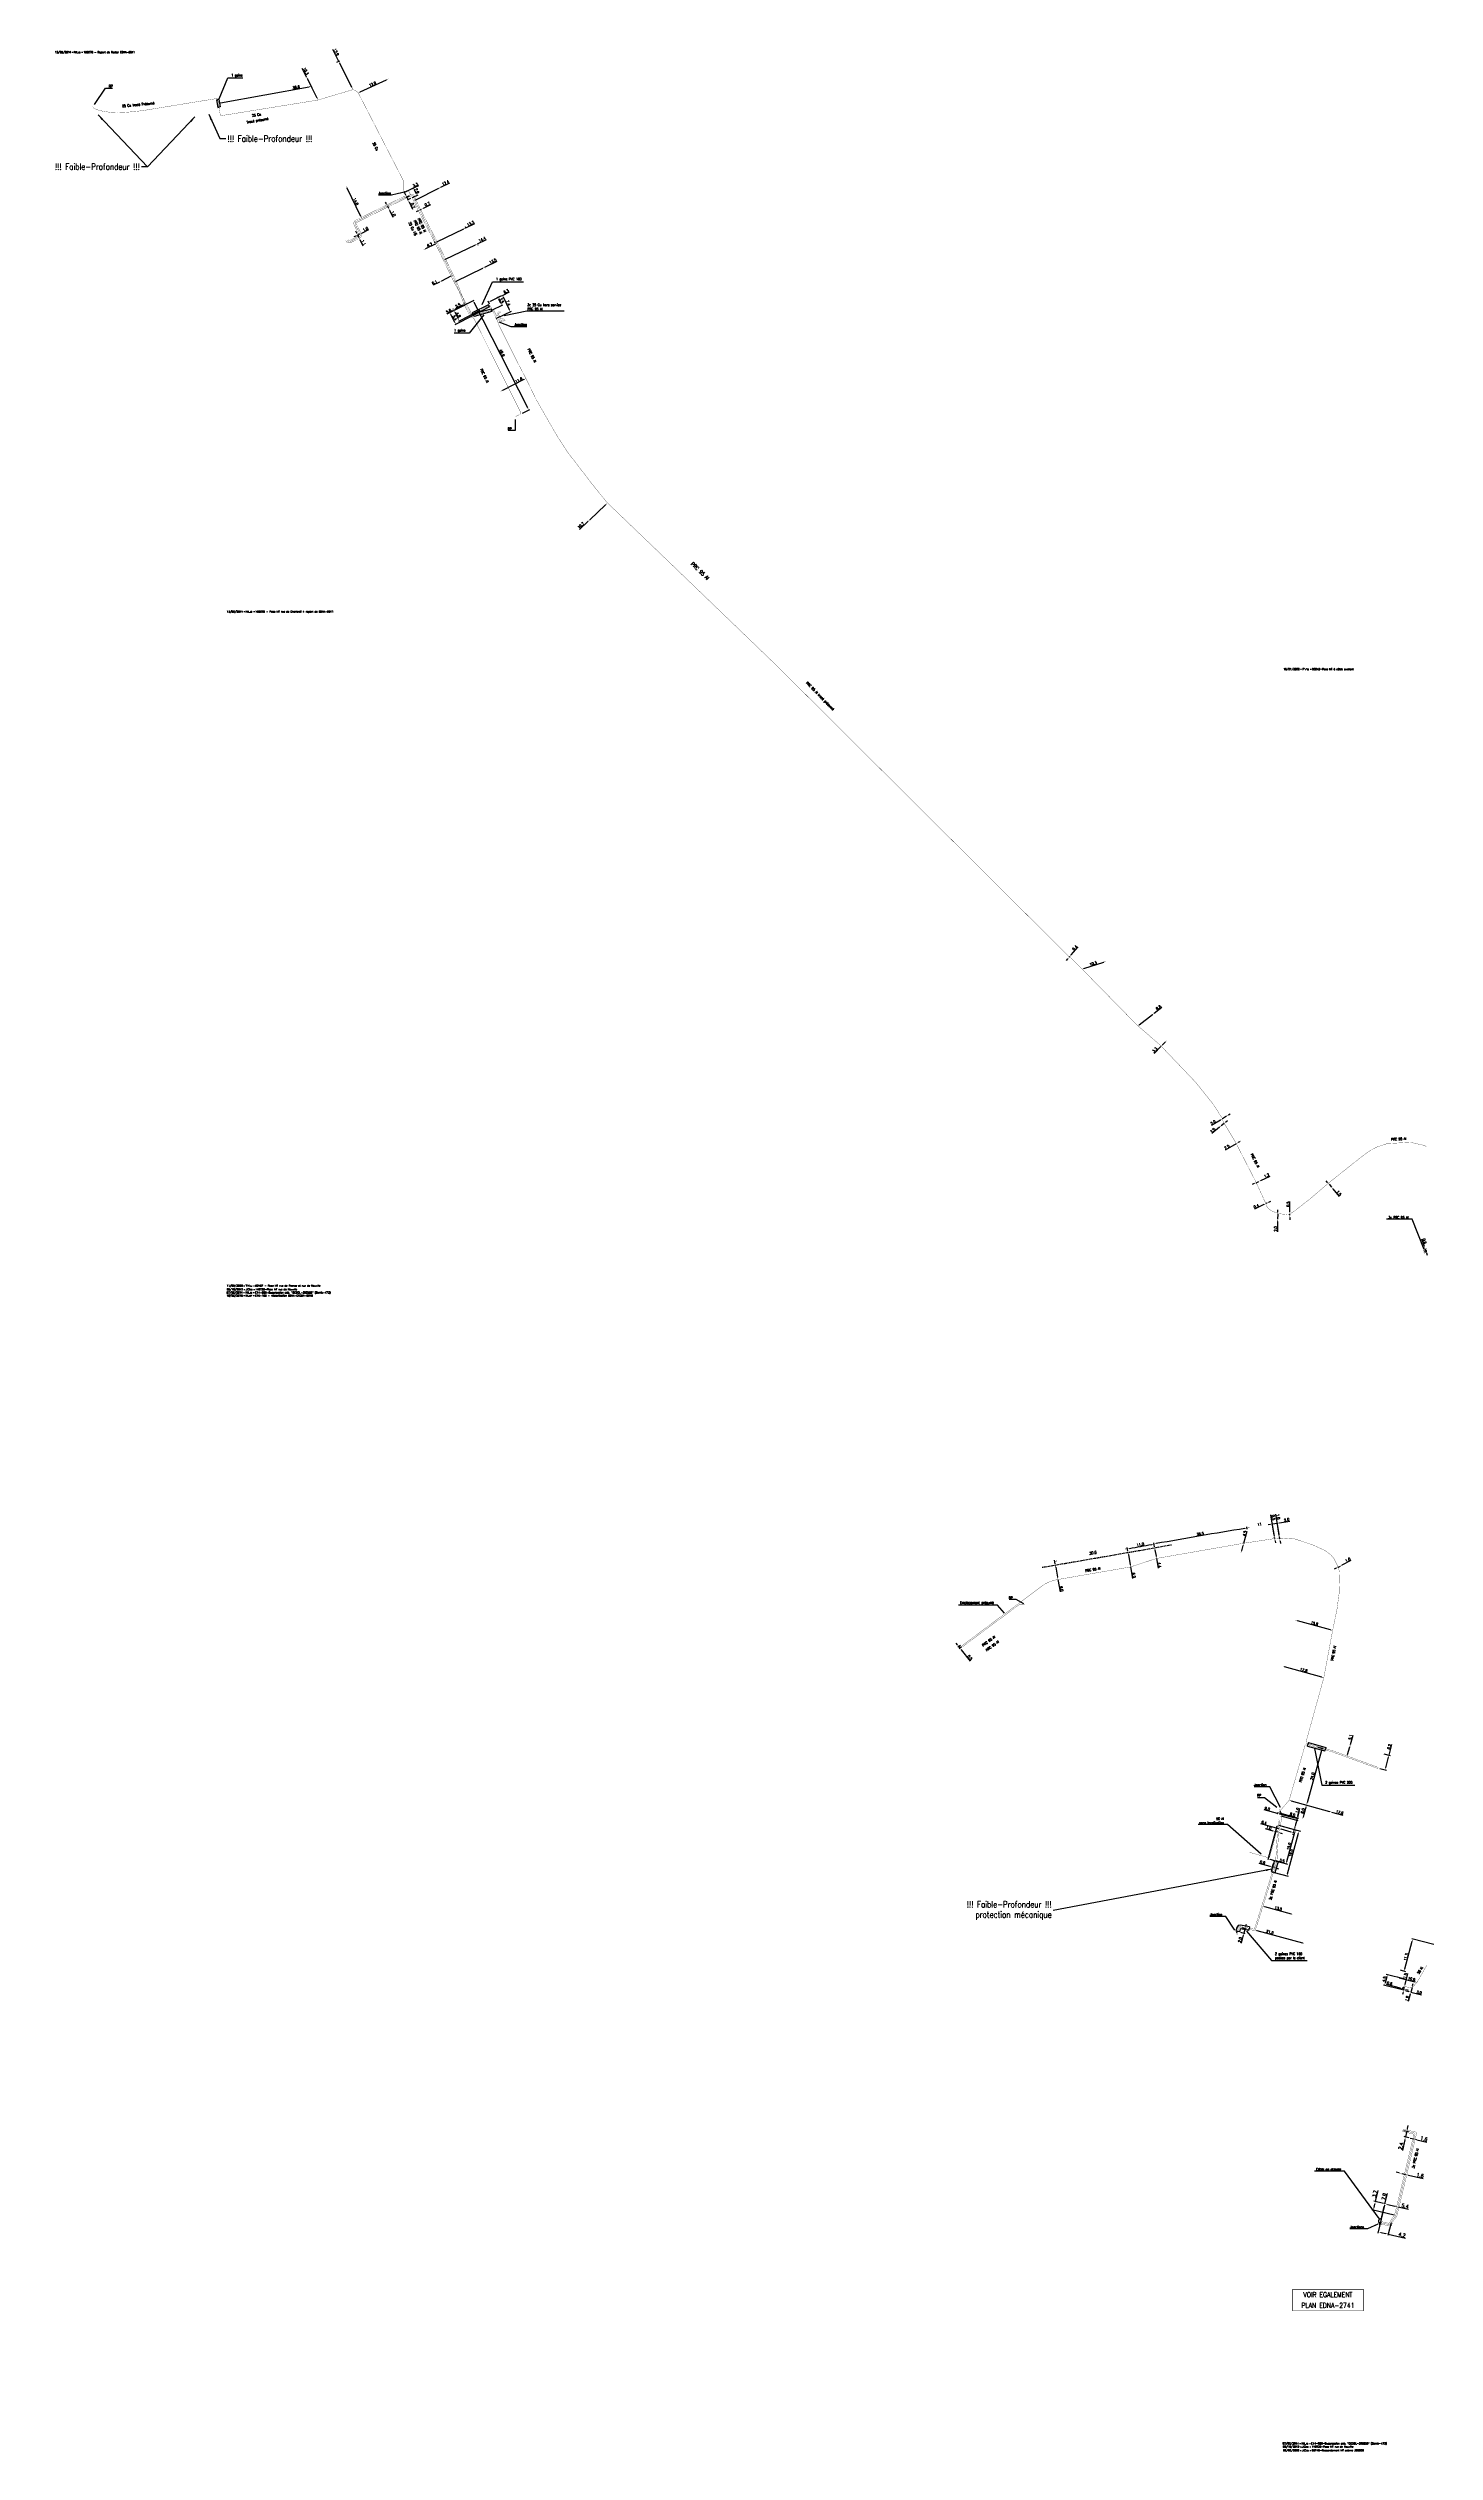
# Model space of a CAD drawing. Header units: millimetres. Extents: x 161438 to 162003, y 98011 to 98991.
import ezdxf
from ezdxf.enums import TextEntityAlignment as Align

# ---------------------------------------------------------------- set-up
doc = ezdxf.new("R2010")
doc.units = ezdxf.units.MM
doc.header["$PDMODE"] = 34
doc.linetypes.add('DASHED', pattern=[0.75, 0.5, -0.25])
doc.layers.get('0').update_dxf_attribs({"linetype": 'CONTINUOUS'})
doc.layers.get('Defpoints').update_dxf_attribs({"linetype": 'CONTINUOUS'})
for name, color, linetype in [('M_120', 5, 'M_ST_13'), ('M_300', 7, 'CONTINUOUS'), ('M_400', 7, 'CONTINUOUS'), ('M_420', 7, 'CONTINUOUS'), ('M_908', 252, 'CONTINUOUS'), ('M_930', 7, 'CONTINUOUS')]:
    doc.layers.add(name, color=color, linetype=linetype)
doc.layers.add('M_910', color=7, linetype='CONTINUOUS', plot=False)
doc.styles.add('M_ROMANS', font='ROMANS.shx', dxfattribs={"width": 0.75})
doc.styles.get("Standard").update_dxf_attribs({"font": 'romans.shx', "width": 0.85})
doc.linetypes.add('M_ST_13', pattern='A,5,-0.3,["oo",Standard,S=1.5,R=0,X=0,Y=-0.5],-3', length=8.3)
doc.linetypes.add('MT_HS', pattern='A,2,-1,["E",Standard,S=0.85,R=0,X=-0.27,Y=-0.4],-1', length=4)
doc.dimstyles.get("Standard").update_dxf_attribs({"dimtxt": 1.5, "dimasz": 1.2, "dimexe": 0.625, "dimexo": 0.625, "dimgap": 0.25, "dimtad": 1, "dimdec": 1, "dimzin": 0, "dimdsep": 46, "dimtxsty": 'Standard', "dimcen": -0.5, "dimadec": 0, "dimazin": 0, "dimtfac": 1, "dimtdec": 1, "dimtmove": 0, "dimatfit": 3, "dimfxl": 0, "dimtolj": 1, "dimtzin": 0, "dimarcsym": 0})

# ---------------------------------------------------------------- blocks, each defined once
blk = doc.blocks.new('*D0')
at = {"layer": 'Defpoints', "color": 0, "linetype": 'Continuous', "transparency": 16777216}
for p in [(161925.43, 98381.21), (161924.36, 98377.29), (161924.36, 98377.29)]:
    blk.add_point(p, dxfattribs=at)
at = {"layer": 'M_120', "color": 0, "linetype": 'Continuous', "lineweight": -2, "transparency": 16777216}
for p, q in [((161924.98, 98381.33), (161924.98, 98381.33)), ((161925.43, 98381.21), (161926.77, 98386.14)), ((161923.91, 98377.41), (161923.91, 98377.41)), ((161924.6, 98378.16), (161925.19, 98380.34))]:
    blk.add_line(p, q, dxfattribs=at)
at = {"layer": 'M_120', "color": 0, "linetype": 'Continuous', "transparency": 16777216}
for points in [[(161925.05, 98380.38), (161925.34, 98380.3), (161925.43, 98381.21)], [(161924.45, 98378.2), (161924.74, 98378.12), (161924.36, 98377.29)]]:
    blk.add_solid(points, dxfattribs=at)
at = {"layer": 'M_120', "color": 0, "linetype": 'Continuous', "transparency": 16777216, "insert": (161925.74, 98385.19), "char_height": 1.125, "attachment_point": 5, "rotation": 74.78099}
blk.add_mtext('\\A1;4.5', dxfattribs=at)
blk = doc.blocks.new('*D1')
at = {"layer": 'Defpoints', "color": 0, "linetype": 'Continuous', "transparency": 16777216}
for p in [(161889.04, 98379.34), (161889.04, 98379.34), (161889.82, 98375.01)]:
    blk.add_point(p, dxfattribs=at)
at = {"layer": 'M_120', "color": 0, "linetype": 'Continuous', "lineweight": -2, "transparency": 16777216}
for p, q in [((161889.2, 98378.45), (161889.66, 98375.89)), ((161889.82, 98375.01), (161890.54, 98371.04))]:
    blk.add_line(p, q, dxfattribs=at)
at = {"layer": 'M_120', "color": 0, "linetype": 'Continuous', "transparency": 16777216}
for points in [[(161889.35, 98378.48), (161889.05, 98378.42), (161889.04, 98379.34)], [(161889.81, 98375.92), (161889.51, 98375.87), (161889.82, 98375.01)]]:
    blk.add_solid(points, dxfattribs=at)
at = {"layer": 'M_120', "color": 0, "linetype": 'Continuous', "transparency": 16777216, "insert": (161891.06, 98372.37), "char_height": 1.125, "attachment_point": 5, "rotation": 280.29403}
blk.add_mtext('\\A1;4.4', dxfattribs=at)
blk = doc.blocks.new('*D2')
at = {"layer": 'Defpoints', "color": 0, "linetype": 'Continuous', "transparency": 16777216}
for p in [(161878.2, 98377.45), (161878.2, 98377.45), (161879.22, 98371.54)]:
    blk.add_point(p, dxfattribs=at)
at = {"layer": 'M_120', "color": 0, "linetype": 'Continuous', "lineweight": -2, "transparency": 16777216}
for p, q in [((161878.35, 98376.56), (161879.07, 98372.42)), ((161879.22, 98371.54), (161880.03, 98366.87))]:
    blk.add_line(p, q, dxfattribs=at)
at = {"layer": 'M_120', "color": 0, "linetype": 'Continuous', "transparency": 16777216}
for points in [[(161878.5, 98376.59), (161878.21, 98376.54), (161878.2, 98377.45)], [(161879.22, 98372.45), (161878.92, 98372.4), (161879.22, 98371.54)]]:
    blk.add_solid(points, dxfattribs=at)
at = {"layer": 'M_120', "color": 0, "linetype": 'Continuous', "transparency": 16777216, "insert": (161880.57, 98368.15), "char_height": 1.125, "attachment_point": 5, "rotation": 279.81599}
blk.add_mtext('\\A1;6.0', dxfattribs=at)
blk = doc.blocks.new('*D3')
at = {"layer": 'Defpoints', "color": 0, "linetype": 'Continuous', "transparency": 16777216}
for p in [(161848.64, 98372.33), (161848.64, 98372.33), (161849.66, 98366.42)]:
    blk.add_point(p, dxfattribs=at)
at = {"layer": 'M_120', "color": 0, "linetype": 'Continuous', "lineweight": -2, "transparency": 16777216}
for p, q in [((161848.79, 98371.45), (161849.51, 98367.31)), ((161849.66, 98366.42), (161850.54, 98361.35))]:
    blk.add_line(p, q, dxfattribs=at)
at = {"layer": 'M_120', "color": 0, "linetype": 'Continuous', "transparency": 16777216}
for points in [[(161848.94, 98371.47), (161848.65, 98371.42), (161848.64, 98372.33)], [(161849.66, 98367.33), (161849.36, 98367.28), (161849.66, 98366.42)]]:
    blk.add_solid(points, dxfattribs=at)
at = {"layer": 'M_120', "color": 0, "linetype": 'Continuous', "transparency": 16777216, "insert": (161851.08, 98362.63), "char_height": 1.125, "attachment_point": 5, "rotation": 279.81599}
blk.add_mtext('\\A1;6.0', dxfattribs=at)
blk = doc.blocks.new('*D4')
at = {"layer": 'Defpoints', "color": 0, "linetype": 'Continuous', "transparency": 16777216}
for p in [(161943.85, 98276.43), (161961.11, 98271.65), (161961.11, 98271.65)]:
    blk.add_point(p, dxfattribs=at)
at = {"layer": 'M_120', "color": 0, "linetype": 'Continuous', "lineweight": -2, "transparency": 16777216}
for p, q in [((161944.72, 98276.19), (161960.24, 98271.89)), ((161961.11, 98271.65), (161965.76, 98270.37))]:
    blk.add_line(p, q, dxfattribs=at)
at = {"layer": 'M_120', "color": 0, "linetype": 'Continuous', "transparency": 16777216}
for points in [[(161944.76, 98276.34), (161944.68, 98276.05), (161943.85, 98276.43)], [(161960.28, 98272.04), (161960.2, 98271.75), (161961.11, 98271.65)]]:
    blk.add_solid(points, dxfattribs=at)
at = {"layer": 'M_120', "color": 0, "linetype": 'Continuous', "transparency": 16777216, "insert": (161964.46, 98271.5), "char_height": 1.125, "attachment_point": 5, "rotation": 344.52458}
blk.add_mtext('\\A1;17.9', dxfattribs=at)
blk = doc.blocks.new('*D5')
at = {"layer": 'Defpoints', "color": 0, "linetype": 'Continuous', "transparency": 16777216}
for p in [(161941.16, 98331.09), (161941.16, 98331.09), (161957.99, 98326.39)]:
    blk.add_point(p, dxfattribs=at)
at = {"layer": 'M_120', "color": 0, "linetype": 'Continuous', "lineweight": -2, "transparency": 16777216}
blk.add_line((161957.12, 98326.63), (161942.03, 98330.85), dxfattribs=at)
at = {"layer": 'M_120', "color": 0, "linetype": 'Continuous', "transparency": 16777216}
for points in [[(161942.07, 98331), (161941.99, 98330.71), (161941.16, 98331.09)], [(161957.16, 98326.78), (161957.08, 98326.49), (161957.99, 98326.39)]]:
    blk.add_solid(points, dxfattribs=at)
at = {"layer": 'M_120', "color": 0, "linetype": 'Continuous', "transparency": 16777216, "insert": (161949.78, 98329.47), "char_height": 1.125, "attachment_point": 5, "rotation": 344.38545}
blk.add_mtext('\\A1;17.8', dxfattribs=at)
blk = doc.blocks.new('*D6')
at = {"layer": 'Defpoints', "color": 0, "linetype": 'Continuous', "transparency": 16777216}
for p in [(161946.36, 98349.89), (161946.36, 98349.89), (161961.58, 98345.65)]:
    blk.add_point(p, dxfattribs=at)
at = {"layer": 'M_120', "color": 0, "linetype": 'Continuous', "lineweight": -2, "transparency": 16777216}
blk.add_line((161960.71, 98345.89), (161947.22, 98349.64), dxfattribs=at)
at = {"layer": 'M_120', "color": 0, "linetype": 'Continuous', "transparency": 16777216}
for points in [[(161947.26, 98349.79), (161947.18, 98349.5), (161946.36, 98349.89)], [(161960.75, 98346.04), (161960.67, 98345.75), (161961.58, 98345.65)]]:
    blk.add_solid(points, dxfattribs=at)
at = {"layer": 'M_120', "color": 0, "linetype": 'Continuous', "transparency": 16777216, "insert": (161954.17, 98348.49), "char_height": 1.125, "attachment_point": 5, "rotation": 344.4617}
blk.add_mtext('\\A1;15.8', dxfattribs=at)
blk = doc.blocks.new('*D7')
at = {"layer": 'Defpoints', "color": 0, "linetype": 'Continuous', "transparency": 16777216}
for p in [(161963.85, 98371.45), (161964.74, 98371.92), (161964.74, 98371.92)]:
    blk.add_point(p, dxfattribs=at)
at = {"layer": 'M_120', "color": 0, "linetype": 'Continuous', "lineweight": -2, "transparency": 16777216}
for p, q in [((161963.05, 98371.03), (161962.26, 98370.62)), ((161963.85, 98371.45), (161964.74, 98371.92)), ((161965.53, 98372.34), (161969.17, 98374.25))]:
    blk.add_line(p, q, dxfattribs=at)
at = {"layer": 'M_120', "color": 0, "linetype": 'Continuous', "transparency": 16777216}
for points in [[(161962.98, 98371.17), (161963.12, 98370.9), (161963.85, 98371.45)], [(161965.46, 98372.47), (161965.6, 98372.21), (161964.74, 98371.92)]]:
    blk.add_solid(points, dxfattribs=at)
at = {"layer": 'M_120', "color": 0, "linetype": 'Continuous', "transparency": 16777216, "insert": (161967.83, 98374.4), "char_height": 1.125, "attachment_point": 5, "rotation": 27.7484}
blk.add_mtext('\\A1;1.0', dxfattribs=at)
blk = doc.blocks.new('*D8')
at = {"layer": 'Defpoints', "color": 0, "linetype": 'Continuous', "transparency": 16777216}
for p in [(161939.91, 98383.92), (161939.91, 98383.92), (161940.07, 98382.93)]:
    blk.add_point(p, dxfattribs=at)
at = {"layer": 'M_120', "color": 0, "linetype": 'Continuous', "lineweight": -2, "transparency": 16777216}
for p, q in [((161939.77, 98384.81), (161938.45, 98393)), ((161940.07, 98382.93), (161939.91, 98383.92)), ((161940.21, 98382.05), (161940.36, 98381.16))]:
    blk.add_line(p, q, dxfattribs=at)
at = {"layer": 'M_120', "color": 0, "linetype": 'Continuous', "transparency": 16777216}
for points in [[(161939.91, 98384.83), (161939.62, 98384.79), (161939.91, 98383.92)], [(161940.36, 98382.07), (161940.06, 98382.02), (161940.07, 98382.93)]]:
    blk.add_solid(points, dxfattribs=at)
at = {"layer": 'M_120', "color": 0, "linetype": 'Continuous', "transparency": 16777216, "insert": (161939.36, 98392.01), "char_height": 1.125, "attachment_point": 5, "rotation": 279.16293}
blk.add_mtext('\\A1;1.0', dxfattribs=at)
blk = doc.blocks.new('*D9')
at = {"layer": 'Defpoints', "color": 0, "linetype": 'Continuous', "transparency": 16777216}
for p in [(161937.94, 98383.6), (161939.03, 98389.36), (161939.91, 98383.92)]:
    blk.add_point(p, dxfattribs=at)
at = {"layer": 'M_120', "color": 0, "linetype": 'Continuous', "lineweight": -2, "transparency": 16777216}
for p, q in [((161936.17, 98388.9), (161935.28, 98388.76)), ((161937.86, 98384.07), (161936.98, 98389.51)), ((161937.06, 98389.05), (161939.03, 98389.36)), ((161939.84, 98384.38), (161938.96, 98389.83)), ((161939.92, 98389.51), (161944.14, 98390.19))]:
    blk.add_line(p, q, dxfattribs=at)
at = {"layer": 'M_120', "color": 0, "linetype": 'Continuous', "transparency": 16777216}
for points in [[(161936.15, 98389.05), (161936.19, 98388.75), (161937.06, 98389.05)], [(161939.9, 98389.66), (161939.94, 98389.36), (161939.03, 98389.36)]]:
    blk.add_solid(points, dxfattribs=at)
at = {"layer": 'M_120', "color": 0, "linetype": 'Continuous', "transparency": 16777216, "insert": (161942.85, 98390.74), "char_height": 1.125, "attachment_point": 5, "rotation": 9.16293}
blk.add_mtext('\\A1;2.0', dxfattribs=at)
blk = doc.blocks.new('*D10')
at = {"layer": 'Defpoints', "color": 0, "linetype": 'Continuous', "transparency": 16777216}
for p in [(161937.94, 98383.6), (161937.94, 98383.6), (161938.02, 98383.11)]:
    blk.add_point(p, dxfattribs=at)
at = {"layer": 'M_120', "color": 0, "linetype": 'Continuous', "lineweight": -2, "transparency": 16777216}
for p, q in [((161937.79, 98384.49), (161936.46, 98392.74)), ((161937.47, 98383.53), (161937.47, 98383.53)), ((161938.02, 98383.11), (161937.94, 98383.6)), ((161938.16, 98382.22), (161938.3, 98381.33))]:
    blk.add_line(p, q, dxfattribs=at)
at = {"layer": 'M_120', "color": 0, "linetype": 'Continuous', "transparency": 16777216}
for points in [[(161937.94, 98384.52), (161937.64, 98384.47), (161937.94, 98383.6)], [(161938.31, 98382.24), (161938.01, 98382.2), (161938.02, 98383.11)]]:
    blk.add_solid(points, dxfattribs=at)
at = {"layer": 'M_120', "color": 0, "linetype": 'Continuous', "transparency": 16777216, "insert": (161937.39, 98391.69), "char_height": 1.125, "attachment_point": 5, "rotation": 279.16293}
blk.add_mtext('\\A1;0.5', dxfattribs=at)
blk = doc.blocks.new('*D11')
at = {"layer": 'Defpoints', "color": 0, "linetype": 'Continuous', "transparency": 16777216}
for p in [(161967.45, 98294.24), (161967.45, 98294.24), (161968.82, 98299.15)]:
    blk.add_point(p, dxfattribs=at)
at = {"layer": 'M_120', "color": 0, "linetype": 'Continuous', "lineweight": -2, "transparency": 16777216}
for p, q in [((161968.82, 98299.15), (161969.89, 98302.96)), ((161967.69, 98295.11), (161968.58, 98298.29))]:
    blk.add_line(p, q, dxfattribs=at)
at = {"layer": 'M_120', "color": 0, "linetype": 'Continuous', "transparency": 16777216}
for points in [[(161967.55, 98295.15), (161967.84, 98295.07), (161967.45, 98294.24)], [(161968.44, 98298.33), (161968.73, 98298.24), (161968.82, 98299.15)]]:
    blk.add_solid(points, dxfattribs=at)
at = {"layer": 'M_120', "color": 0, "linetype": 'Continuous', "transparency": 16777216, "insert": (161968.89, 98302.15), "char_height": 1.125, "attachment_point": 5, "rotation": 74.33345}
blk.add_mtext('\\A1;5.1', dxfattribs=at)
blk = doc.blocks.new('*D12')
at = {"layer": 'Defpoints', "color": 0, "linetype": 'Continuous', "transparency": 16777216}
for p in [(161981.95, 98295.54), (161984.6, 98294.87), (161980.42, 98289.53)]:
    blk.add_point(p, dxfattribs=at)
at = {"layer": 'M_120', "color": 0, "linetype": 'Continuous', "lineweight": -2, "transparency": 16777216}
for p, q in [((161982.4, 98295.43), (161985.06, 98294.75)), ((161983.3, 98289.73), (161984.38, 98293.99)), ((161984.6, 98294.87), (161985.7, 98299.17)), ((161980.87, 98289.42), (161983.53, 98288.74))]:
    blk.add_line(p, q, dxfattribs=at)
at = {"layer": 'M_120', "color": 0, "linetype": 'Continuous', "transparency": 16777216}
for points in [[(161984.24, 98294.03), (161984.53, 98293.96), (161984.6, 98294.87)], [(161983.15, 98289.77), (161983.44, 98289.69), (161983.07, 98288.86)]]:
    blk.add_solid(points, dxfattribs=at)
at = {"layer": 'M_120', "color": 0, "linetype": 'Continuous', "transparency": 16777216, "insert": (161984.69, 98298.23), "char_height": 1.125, "attachment_point": 5, "rotation": 75.70573}
blk.add_mtext('\\A1;6.2', dxfattribs=at)
blk = doc.blocks.new('*D13')
at = {"layer": 'Defpoints', "color": 0, "linetype": 'Continuous', "transparency": 16777216}
for p in [(161848.64, 98372.33), (161858.23, 98375.55), (161878.2, 98377.45), (161879.22, 98371.54), (161849.66, 98366.42)]:
    blk.add_point(p, dxfattribs=at)
at = {"layer": 'M_120', "color": 0, "linetype": 'Continuous', "lineweight": -2, "transparency": 16777216}
for p, q in [((161848.56, 98372.79), (161848.3, 98374.3)), ((161878.12, 98377.91), (161877.86, 98379.42))]:
    blk.add_line(p, q, dxfattribs=at)
blk.add_arc((-95854829778.48, 554019213723.25), 562250264199.43, 279.815993866964, 279.815993869837, dxfattribs=at)
at = {"layer": 'M_120', "color": 0, "linetype": 'Continuous', "transparency": 16777216}
for points in [[(161849.29, 98373.85), (161849.24, 98374.14), (161848.38, 98373.84)], [(161877.03, 98378.95), (161877.08, 98378.65), (161877.94, 98378.96)]]:
    blk.add_solid(points, dxfattribs=at)
at = {"layer": 'M_120', "color": 0, "linetype": 'Continuous', "transparency": 16777216, "insert": (161863.89, 98377.29), "char_height": 1.125, "attachment_point": 5, "rotation": 9.81599}
blk.add_mtext('\\A1;30.0', dxfattribs=at)
blk = doc.blocks.new('*D14')
at = {"layer": 'Defpoints', "color": 0, "linetype": 'Continuous', "transparency": 16777216}
for p in [(161878.2, 98377.45), (161879.22, 98371.54), (161881.55, 98379.58), (161889.04, 98379.34), (161889.82, 98375.01)]:
    blk.add_point(p, dxfattribs=at)
at = {"layer": 'M_120', "color": 0, "linetype": 'Continuous', "lineweight": -2, "transparency": 16777216}
for p, q in [((161888.95, 98379.8), (161888.67, 98381.33)), ((161878.12, 98377.91), (161877.86, 98379.42))]:
    blk.add_line(p, q, dxfattribs=at)
blk.add_arc((161653.43, 99676.54), 1316.87, 279.85515, 280.25487, dxfattribs=at)
at = {"layer": 'M_120', "color": 0, "linetype": 'Continuous', "transparency": 16777216}
for points in [[(161887.85, 98380.86), (161887.9, 98380.57), (161888.76, 98380.87)], [(161878.85, 98378.96), (161878.8, 98379.26), (161877.94, 98378.96)]]:
    blk.add_solid(points, dxfattribs=at)
at = {"layer": 'M_120', "color": 0, "linetype": 'Continuous', "transparency": 16777216, "insert": (161883.22, 98380.64), "char_height": 1.125, "attachment_point": 5, "rotation": 10.05501}
blk.add_mtext('\\A1;11.0', dxfattribs=at)
blk = doc.blocks.new('*D15')
at = {"layer": 'Defpoints', "color": 0, "linetype": 'Continuous', "transparency": 16777216}
for p in [(161926.87, 98386.49), (161927.6, 98381.94), (161933.61, 98388.49), (161936.93, 98389.85), (161938.02, 98383.11)]:
    blk.add_point(p, dxfattribs=at)
at = {"layer": 'M_120', "color": 0, "linetype": 'Continuous', "lineweight": -2, "transparency": 16777216}
blk.add_line((161926.79, 98386.95), (161926.65, 98387.84), dxfattribs=at)
blk.add_arc((-87300231585.51, 541227400772.2), 548222903164.53, 279.162931790814, 279.16293179172, dxfattribs=at)
at = {"layer": 'M_120', "color": 0, "linetype": 'Continuous', "transparency": 16777216}
for points in [[(161927.63, 98387.37), (161927.59, 98387.67), (161926.72, 98387.38)], [(161936.15, 98389.05), (161936.19, 98388.75), (161937.06, 98389.05)]]:
    blk.add_solid(points, dxfattribs=at)
at = {"layer": 'M_120', "color": 0, "linetype": 'Continuous', "transparency": 16777216, "insert": (161931.77, 98388.95), "char_height": 1.125, "attachment_point": 5, "rotation": 9.16293}
blk.add_mtext('\\A1;11', dxfattribs=at)
blk = doc.blocks.new('*D16')
at = {"layer": 'Defpoints', "color": 0, "linetype": 'Continuous', "transparency": 16777216}
for p in [(161914.05, 98385.29), (161926.87, 98386.49), (161927.6, 98381.94), (161889.04, 98379.34), (161889.82, 98375.01)]:
    blk.add_point(p, dxfattribs=at)
at = {"layer": 'M_120', "color": 0, "linetype": 'Continuous', "lineweight": -2, "transparency": 16777216}
for p, q in [((161888.95, 98379.8), (161888.67, 98381.33)), ((161926.79, 98386.95), (161926.65, 98387.84))]:
    blk.add_line(p, q, dxfattribs=at)
blk.add_arc((162237.42, 96461.16), 1951.11, 99.18936, 100.2676, dxfattribs=at)
at = {"layer": 'M_120', "color": 0, "linetype": 'Continuous', "transparency": 16777216}
for points in [[(161889.67, 98380.88), (161889.62, 98381.18), (161888.76, 98380.87)], [(161925.81, 98387.38), (161925.86, 98387.09), (161926.72, 98387.38)]]:
    blk.add_solid(points, dxfattribs=at)
at = {"layer": 'M_120', "color": 0, "linetype": 'Continuous', "transparency": 16777216, "insert": (161907.6, 98384.96), "char_height": 1.125, "attachment_point": 5, "rotation": 9.72848}
blk.add_mtext('\\A1;38.5', dxfattribs=at)
blk = doc.blocks.new('*D17')
at = {"layer": 'Defpoints', "color": 0, "linetype": 'Continuous', "transparency": 16777216}
for p in [(161939.49, 98271.38), (161947.21, 98269.28), (161947.21, 98269.28)]:
    blk.add_point(p, dxfattribs=at)
at = {"layer": 'M_120', "color": 0, "linetype": 'Continuous', "lineweight": -2, "transparency": 16777216}
blk.add_line((161940.36, 98271.15), (161946.34, 98269.51), dxfattribs=at)
at = {"layer": 'M_120', "color": 0, "linetype": 'Continuous', "transparency": 16777216}
for points in [[(161940.4, 98271.29), (161940.32, 98271), (161939.49, 98271.38)], [(161946.38, 98269.66), (161946.3, 98269.37), (161947.21, 98269.28)]]:
    blk.add_solid(points, dxfattribs=at)
at = {"layer": 'M_120', "color": 0, "linetype": 'Continuous', "transparency": 16777216, "insert": (161945.23, 98270.59), "char_height": 1.125, "attachment_point": 5, "rotation": 344.72517}
blk.add_mtext('\\A1;8.0', dxfattribs=at)
blk = doc.blocks.new('*D18')
at = {"layer": 'Defpoints', "color": 0, "transparency": 16777216}
for p in [(161948.78, 98275.07), (161952.29, 98274.1), (161947.21, 98269.28), (161949.86, 98270.62), (161950.71, 98268.32)]:
    blk.add_point(p, dxfattribs=at)
at = {"layer": 'M_120', "color": 0, "lineweight": -2, "transparency": 16777216}
blk.add_arc((163600.43, 97817.79), 1711.56, 164.5547, 164.69504, dxfattribs=at)
at = {"layer": 'M_120', "color": 0, "transparency": 16777216}
for points in [[(161950.53, 98273.65), (161950.82, 98273.57), (161950.92, 98274.47)], [(161949.71, 98269.53), (161949.42, 98269.6), (161949.33, 98268.7)]]:
    blk.add_solid(points, dxfattribs=at)
at = {"layer": 'M_120', "color": 0, "transparency": 16777216, "insert": (161949.48, 98272.09), "char_height": 1.125, "attachment_point": 5, "rotation": 74.61418}
blk.add_mtext('\\A1;6.0', dxfattribs=at)
blk = doc.blocks.new('*D19')
at = {"layer": 'Defpoints', "color": 0, "linetype": 'Continuous', "transparency": 16777216}
for p in [(161939.49, 98271.38), (161940.06, 98270.18), (161947.21, 98269.28)]:
    blk.add_point(p, dxfattribs=at)
at = {"layer": 'M_120', "color": 0, "linetype": 'Continuous', "lineweight": -2, "transparency": 16777216}
for p, q in [((161947.44, 98270.15), (161948.27, 98273.18)), ((161939.94, 98271.26), (161947.66, 98269.15)), ((161940.51, 98270.05), (161947.39, 98268.17)), ((161946.7, 98267.43), (161946.46, 98266.56)), ((161946.94, 98268.3), (161947.21, 98269.28))]:
    blk.add_line(p, q, dxfattribs=at)
at = {"layer": 'M_120', "color": 0, "linetype": 'Continuous', "transparency": 16777216}
for points in [[(161946.56, 98267.47), (161946.85, 98267.39), (161946.94, 98268.3)], [(161947.3, 98270.19), (161947.59, 98270.11), (161947.21, 98269.28)]]:
    blk.add_solid(points, dxfattribs=at)
at = {"layer": 'M_120', "color": 0, "linetype": 'Continuous', "transparency": 16777216, "insert": (161947.25, 98272.29), "char_height": 1.125, "attachment_point": 5, "rotation": 74.72517}
blk.add_mtext('\\A1;1.0', dxfattribs=at)
blk = doc.blocks.new('*D20')
at = {"layer": 'Defpoints', "color": 0, "linetype": 'Continuous', "transparency": 16777216}
for p in [(161938.99, 98270.52), (161946.94, 98268.31), (161947.1, 98268.87)]:
    blk.add_point(p, dxfattribs=at)
at = {"layer": 'M_120', "color": 0, "linetype": 'Continuous', "lineweight": -2, "transparency": 16777216}
for p, q in [((161939.14, 98271.05), (161933.62, 98272.56)), ((161939.12, 98270.97), (161939.26, 98271.5)), ((161946.23, 98269.11), (161940.01, 98270.81)), ((161947.07, 98268.76), (161947.22, 98269.33))]:
    blk.add_line(p, q, dxfattribs=at)
at = {"layer": 'M_120', "color": 0, "linetype": 'Continuous', "transparency": 16777216}
for points in [[(161940.05, 98270.96), (161939.97, 98270.67), (161939.14, 98271.05)], [(161946.27, 98269.26), (161946.19, 98268.97), (161947.1, 98268.87)]]:
    blk.add_solid(points, dxfattribs=at)
at = {"layer": 'M_120', "color": 0, "linetype": 'Continuous', "transparency": 16777216, "insert": (161934.96, 98272.97), "char_height": 1.125, "attachment_point": 5, "rotation": 344.72517}
blk.add_mtext('\\A1;9.0', dxfattribs=at)
blk = doc.blocks.new('*D21')
at = {"layer": 'Defpoints', "color": 0, "linetype": 'Continuous', "transparency": 16777216}
for p in [(161955.1, 98298.22), (161950.92, 98274.47), (161950.92, 98274.47)]:
    blk.add_point(p, dxfattribs=at)
at = {"layer": 'M_120', "color": 0, "linetype": 'Continuous', "lineweight": -2, "transparency": 16777216}
for p, q in [((161957.08, 98296.74), (161951.16, 98275.34)), ((161955.55, 98298.1), (161957.77, 98297.48))]:
    blk.add_line(p, q, dxfattribs=at)
at = {"layer": 'M_120', "color": 0, "linetype": 'Continuous', "transparency": 16777216}
for points in [[(161956.94, 98296.78), (161957.23, 98296.7), (161957.32, 98297.6)], [(161951.01, 98275.38), (161951.3, 98275.3), (161950.92, 98274.47)]]:
    blk.add_solid(points, dxfattribs=at)
at = {"layer": 'M_120', "color": 0, "linetype": 'Continuous', "transparency": 16777216, "insert": (161953.4, 98286.24), "char_height": 1.125, "attachment_point": 5, "rotation": 74.52458}
blk.add_mtext('\\A1;24.0', dxfattribs=at)
blk = doc.blocks.new('*D22')
at = {"layer": 'Defpoints', "color": 0, "linetype": 'Continuous', "transparency": 16777216}
for p in [(161809.25, 98339.07), (161810.25, 98339.86), (161810.72, 98339.27)]:
    blk.add_point(p, dxfattribs=at)
at = {"layer": 'M_120', "color": 0, "linetype": 'Continuous', "lineweight": -2, "transparency": 16777216}
for p, q in [((161808.7, 98339.77), (161808.14, 98340.48)), ((161809.89, 98339.57), (161808.89, 98338.78)), ((161809.25, 98339.07), (161809.72, 98338.48)), ((161810.35, 98338.98), (161809.35, 98338.19)), ((161810.28, 98337.77), (161813.92, 98333.17))]:
    blk.add_line(p, q, dxfattribs=at)
at = {"layer": 'M_120', "color": 0, "linetype": 'Continuous', "transparency": 16777216}
for points in [[(161808.81, 98339.87), (161808.58, 98339.68), (161809.25, 98339.07)], [(161810.4, 98337.87), (161810.16, 98337.68), (161809.72, 98338.48)]]:
    blk.add_solid(points, dxfattribs=at)
at = {"layer": 'M_120', "color": 0, "linetype": 'Continuous', "transparency": 16777216, "insert": (161813.77, 98334.57), "char_height": 1.125, "attachment_point": 5, "rotation": 308.33597}
blk.add_mtext('\\A1;0.5', dxfattribs=at)
blk = doc.blocks.new('GIS_MODF')
at = {"color": 0, "linetype": 'Continuous', "flags": 128}
for points in [[(-2.26, -0.01), (-1.76, -0.01)], [(1.76, -0.01), (2.26, -0.01)]]:
    blk.add_lwpolyline(points, dxfattribs=at)
at = {"color": 0, "linetype": 'Continuous'}
blk.add_attdef('DATE', text='', height=0.75, dxfattribs=at).set_placement((-2.58, -0.39), align=Align.RIGHT)
at = {"color": 0, "linetype": 'Continuous', "width": 3.590909}
blk.add_attdef('USER', text='', height=0.75, dxfattribs=at).set_placement((-1.52, -0.39), (1.31, -0.39), align=Align.FIT)
at = {"color": 0, "linetype": 'Continuous'}
blk.add_attdef('DESC', (2.53, -0.39), '', height=0.75, dxfattribs=at)
blk = doc.blocks.new('*D23')
at = {"layer": 'Defpoints', "color": 0, "linetype": 'Continuous', "transparency": 16777216}
for p in [(161960.12, 98527.53), (161961.07, 98526.37), (161961.07, 98526.37)]:
    blk.add_point(p, dxfattribs=at)
at = {"layer": 'M_120', "color": 0, "linetype": 'Continuous', "lineweight": -2, "transparency": 16777216}
for p, q in [((161959.54, 98528.22), (161958.97, 98528.92)), ((161960.12, 98527.53), (161961.07, 98526.37)), ((161961.64, 98525.67), (161964.26, 98522.5))]:
    blk.add_line(p, q, dxfattribs=at)
at = {"layer": 'M_120', "color": 0, "linetype": 'Continuous', "transparency": 16777216}
for points in [[(161959.66, 98528.32), (161959.43, 98528.13), (161960.12, 98527.53)], [(161961.76, 98525.77), (161961.53, 98525.58), (161961.07, 98526.37)]]:
    blk.add_solid(points, dxfattribs=at)
at = {"layer": 'M_120', "color": 0, "linetype": 'Continuous', "transparency": 16777216, "insert": (161964.13, 98523.84), "char_height": 1.125, "attachment_point": 5, "rotation": 309.50559}
blk.add_mtext('\\A1;1.5', dxfattribs=at)
blk = doc.blocks.new('*D24')
at = {"layer": 'Defpoints', "color": 0, "linetype": 'Continuous', "transparency": 16777216}
for p in [(161944.16, 98514.86), (161944.17, 98515.36), (161944.17, 98515.36)]:
    blk.add_point(p, dxfattribs=at)
at = {"layer": 'M_120', "color": 0, "linetype": 'Continuous', "lineweight": -2, "transparency": 16777216}
for p, q in [((161944.17, 98516.26), (161944.18, 98520.54)), ((161944.16, 98514.86), (161944.17, 98515.36)), ((161944.16, 98513.96), (161944.16, 98513.06))]:
    blk.add_line(p, q, dxfattribs=at)
at = {"layer": 'M_120', "color": 0, "linetype": 'Continuous', "transparency": 16777216}
for points in [[(161944.01, 98513.96), (161944.31, 98513.96), (161944.16, 98514.86)], [(161944.02, 98516.26), (161944.32, 98516.26), (161944.17, 98515.36)]]:
    blk.add_solid(points, dxfattribs=at)
at = {"layer": 'M_120', "color": 0, "linetype": 'Continuous', "transparency": 16777216, "insert": (161943.43, 98519.35), "char_height": 1.125, "attachment_point": 5, "rotation": 89.83949}
blk.add_mtext('\\A1;0.5', dxfattribs=at)
blk = doc.blocks.new('*D25')
at = {"layer": 'Defpoints', "color": 0, "linetype": 'Continuous', "transparency": 16777216}
for p in [(161939.18, 98513.27), (161939.18, 98513.27), (161939.21, 98515.27)]:
    blk.add_point(p, dxfattribs=at)
at = {"layer": 'M_120', "color": 0, "linetype": 'Continuous', "lineweight": -2, "transparency": 16777216}
for p, q in [((161939.17, 98512.37), (161939.1, 98508.09)), ((161939.21, 98515.27), (161939.18, 98513.27)), ((161939.22, 98516.17), (161939.24, 98517.07))]:
    blk.add_line(p, q, dxfattribs=at)
at = {"layer": 'M_120', "color": 0, "linetype": 'Continuous', "transparency": 16777216}
for points in [[(161939.02, 98512.37), (161939.32, 98512.37), (161939.18, 98513.27)], [(161939.07, 98516.17), (161939.37, 98516.17), (161939.21, 98515.27)]]:
    blk.add_solid(points, dxfattribs=at)
at = {"layer": 'M_120', "color": 0, "linetype": 'Continuous', "transparency": 16777216, "insert": (161938.37, 98509.29), "char_height": 1.125, "attachment_point": 5, "rotation": 89.14236}
blk.add_mtext('\\A1;2.0', dxfattribs=at)
blk = doc.blocks.new('*D26')
at = {"layer": 'Defpoints', "color": 0, "linetype": 'Continuous', "transparency": 16777216}
for p in [(161934.4, 98519.61), (161934.76, 98519.78), (161934.76, 98519.78)]:
    blk.add_point(p, dxfattribs=at)
at = {"layer": 'M_120', "color": 0, "linetype": 'Continuous', "lineweight": -2, "transparency": 16777216}
for p, q in [((161933.59, 98519.22), (161929.69, 98517.35)), ((161934.76, 98519.78), (161934.4, 98519.61)), ((161935.57, 98520.17), (161936.38, 98520.56))]:
    blk.add_line(p, q, dxfattribs=at)
at = {"layer": 'M_120', "color": 0, "linetype": 'Continuous', "transparency": 16777216}
for points in [[(161933.52, 98519.35), (161933.65, 98519.08), (161934.4, 98519.61)], [(161935.51, 98520.3), (161935.64, 98520.03), (161934.76, 98519.78)]]:
    blk.add_solid(points, dxfattribs=at)
at = {"layer": 'M_120', "color": 0, "linetype": 'Continuous', "transparency": 16777216, "insert": (161930.45, 98518.55), "char_height": 1.125, "attachment_point": 5, "rotation": 25.62076}
blk.add_mtext('\\A1;0.4', dxfattribs=at)
blk = doc.blocks.new('*D27')
at = {"layer": 'Defpoints', "color": 0, "linetype": 'Continuous', "transparency": 16777216}
for p in [(161930.48, 98528.15), (161931.56, 98528.67), (161931.56, 98528.67)]:
    blk.add_point(p, dxfattribs=at)
at = {"layer": 'M_120', "color": 0, "linetype": 'Continuous', "lineweight": -2, "transparency": 16777216}
for p, q in [((161929.67, 98527.76), (161928.85, 98527.37)), ((161930.48, 98528.15), (161931.56, 98528.67)), ((161932.37, 98529.06), (161936.08, 98530.84))]:
    blk.add_line(p, q, dxfattribs=at)
at = {"layer": 'M_120', "color": 0, "linetype": 'Continuous', "transparency": 16777216}
for points in [[(161929.6, 98527.9), (161929.73, 98527.62), (161930.48, 98528.15)], [(161932.31, 98529.19), (161932.44, 98528.92), (161931.56, 98528.67)]]:
    blk.add_solid(points, dxfattribs=at)
at = {"layer": 'M_120', "color": 0, "linetype": 'Continuous', "transparency": 16777216, "insert": (161934.75, 98531.03), "char_height": 1.125, "attachment_point": 5, "rotation": 25.62076}
blk.add_mtext('\\A1;1.2', dxfattribs=at)
blk = doc.blocks.new('*D28')
at = {"layer": 'Defpoints', "color": 0, "linetype": 'Continuous', "transparency": 16777216}
for p in [(161922.3, 98544.04), (161924.45, 98545.32), (161924.45, 98545.32)]:
    blk.add_point(p, dxfattribs=at)
at = {"layer": 'M_120', "color": 0, "linetype": 'Continuous', "lineweight": -2, "transparency": 16777216}
for p, q in [((161922.3, 98544.04), (161917.86, 98541.38)), ((161923.67, 98544.86), (161923.07, 98544.5))]:
    blk.add_line(p, q, dxfattribs=at)
at = {"layer": 'M_120', "color": 0, "linetype": 'Continuous', "transparency": 16777216}
for points in [[(161923, 98544.63), (161923.15, 98544.37), (161922.3, 98544.04)], [(161923.6, 98544.99), (161923.75, 98544.73), (161924.45, 98545.32)]]:
    blk.add_solid(points, dxfattribs=at)
at = {"layer": 'M_120', "color": 0, "linetype": 'Continuous', "transparency": 16777216, "insert": (161918.5, 98542.64), "char_height": 1.125, "attachment_point": 5, "rotation": 30.90155}
blk.add_mtext('\\A1;2.5', dxfattribs=at)
blk = doc.blocks.new('*D29')
at = {"layer": 'Defpoints', "color": 0, "linetype": 'Continuous', "transparency": 16777216}
for p in [(161916.19, 98551.35), (161916.19, 98551.35), (161917.35, 98552.3)]:
    blk.add_point(p, dxfattribs=at)
at = {"layer": 'M_120', "color": 0, "linetype": 'Continuous', "lineweight": -2, "transparency": 16777216}
for p, q in [((161915.5, 98550.77), (161912.33, 98548.15)), ((161917.35, 98552.3), (161916.19, 98551.35)), ((161918.04, 98552.88), (161918.73, 98553.45))]:
    blk.add_line(p, q, dxfattribs=at)
at = {"layer": 'M_120', "color": 0, "linetype": 'Continuous', "transparency": 16777216}
for points in [[(161915.4, 98550.89), (161915.6, 98550.66), (161916.19, 98551.35)], [(161917.95, 98552.99), (161918.14, 98552.76), (161917.35, 98552.3)]]:
    blk.add_solid(points, dxfattribs=at)
at = {"layer": 'M_120', "color": 0, "linetype": 'Continuous', "transparency": 16777216, "insert": (161912.71, 98549.44), "char_height": 1.125, "attachment_point": 5, "rotation": 39.62304}
blk.add_mtext('\\A1;1.5', dxfattribs=at)
blk = doc.blocks.new('*D30')
at = {"layer": 'Defpoints', "color": 0, "linetype": 'Continuous', "transparency": 16777216}
for p in [(161916.64, 98554.17), (161918.33, 98555.25), (161918.33, 98555.25)]:
    blk.add_point(p, dxfattribs=at)
at = {"layer": 'M_120', "color": 0, "linetype": 'Continuous', "lineweight": -2, "transparency": 16777216}
for p, q in [((161915.88, 98553.69), (161912.28, 98551.39)), ((161918.33, 98555.25), (161916.64, 98554.17)), ((161919.09, 98555.73), (161919.85, 98556.22))]:
    blk.add_line(p, q, dxfattribs=at)
at = {"layer": 'M_120', "color": 0, "linetype": 'Continuous', "transparency": 16777216}
for points in [[(161915.8, 98553.82), (161915.97, 98553.56), (161916.64, 98554.17)], [(161919.01, 98555.86), (161919.17, 98555.61), (161918.33, 98555.25)]]:
    blk.add_solid(points, dxfattribs=at)
at = {"layer": 'M_120', "color": 0, "linetype": 'Continuous', "transparency": 16777216, "insert": (161912.88, 98552.66), "char_height": 1.125, "attachment_point": 5, "rotation": 32.57159}
blk.add_mtext('\\A1;2.0', dxfattribs=at)
blk = doc.blocks.new('*D31')
at = {"layer": 'Defpoints', "color": 0, "linetype": 'Continuous', "transparency": 16777216}
for p in [(161891.63, 98583.68), (161893.95, 98586.03), (161893.95, 98586.03)]:
    blk.add_point(p, dxfattribs=at)
at = {"layer": 'M_120', "color": 0, "linetype": 'Continuous', "lineweight": -2, "transparency": 16777216}
for p, q in [((161891.63, 98583.68), (161888.83, 98580.86)), ((161893.31, 98585.39), (161892.26, 98584.32))]:
    blk.add_line(p, q, dxfattribs=at)
at = {"layer": 'M_120', "color": 0, "linetype": 'Continuous', "transparency": 16777216}
for points in [[(161892.15, 98584.43), (161892.37, 98584.22), (161891.63, 98583.68)], [(161893.21, 98585.5), (161893.42, 98585.29), (161893.95, 98586.03)]]:
    blk.add_solid(points, dxfattribs=at)
at = {"layer": 'M_120', "color": 0, "linetype": 'Continuous', "transparency": 16777216, "insert": (161889.13, 98582.23), "char_height": 1.125, "attachment_point": 5, "rotation": 45.32695}
blk.add_mtext('\\A1;3.3', dxfattribs=at)
blk = doc.blocks.new('*D32')
at = {"layer": 'Defpoints', "color": 0, "linetype": 'Continuous', "transparency": 16777216}
for p in [(161888.89, 98597.21), (161888.89, 98597.21), (161882.05, 98591.99)]:
    blk.add_point(p, dxfattribs=at)
at = {"layer": 'M_120', "color": 0, "linetype": 'Continuous', "lineweight": -2, "transparency": 16777216}
for p, q in [((161882.77, 98592.53), (161888.17, 98596.66)), ((161888.89, 98597.21), (161892.05, 98599.62))]:
    blk.add_line(p, q, dxfattribs=at)
at = {"layer": 'M_120', "color": 0, "linetype": 'Continuous', "transparency": 16777216}
for points in [[(161888.08, 98596.78), (161888.26, 98596.54), (161888.89, 98597.21)], [(161882.68, 98592.65), (161882.86, 98592.41), (161882.05, 98591.99)]]:
    blk.add_solid(points, dxfattribs=at)
at = {"layer": 'M_120', "color": 0, "linetype": 'Continuous', "transparency": 16777216, "insert": (161890.65, 98599.49), "char_height": 1.125, "attachment_point": 5, "rotation": 37.37154}
blk.add_mtext('\\A1;8.6', dxfattribs=at)
blk = doc.blocks.new('*D33')
at = {"layer": 'Defpoints', "color": 0, "linetype": 'Continuous', "transparency": 16777216}
for p in [(161869.15, 98618.33), (161869.15, 98618.33), (161859.36, 98615.12)]:
    blk.add_point(p, dxfattribs=at)
at = {"layer": 'M_120', "color": 0, "linetype": 'Continuous', "lineweight": -2, "transparency": 16777216}
blk.add_line((161860.22, 98615.4), (161868.29, 98618.05), dxfattribs=at)
at = {"layer": 'M_120', "color": 0, "linetype": 'Continuous', "transparency": 16777216}
for points in [[(161868.25, 98618.19), (161868.34, 98617.91), (161869.15, 98618.33)], [(161860.17, 98615.55), (161860.26, 98615.26), (161859.36, 98615.12)]]:
    blk.add_solid(points, dxfattribs=at)
at = {"layer": 'M_120', "color": 0, "linetype": 'Continuous', "transparency": 16777216, "insert": (161864.02, 98617.44), "char_height": 1.125, "attachment_point": 5, "rotation": 18.15322}
blk.add_mtext('\\A1;10.3', dxfattribs=at)
blk = doc.blocks.new('*D34')
at = {"layer": 'Defpoints', "color": 0, "linetype": 'Continuous', "transparency": 16777216}
for p in [(161854.2, 98620), (161854.46, 98620.3), (161854.46, 98620.3)]:
    blk.add_point(p, dxfattribs=at)
at = {"layer": 'M_120', "color": 0, "linetype": 'Continuous', "lineweight": -2, "transparency": 16777216}
for p, q in [((161853.6, 98619.33), (161853, 98618.66)), ((161854.2, 98620), (161854.46, 98620.3)), ((161855.06, 98620.98), (161857.93, 98624.22))]:
    blk.add_line(p, q, dxfattribs=at)
at = {"layer": 'M_120', "color": 0, "linetype": 'Continuous', "transparency": 16777216}
for points in [[(161853.49, 98619.43), (161853.71, 98619.23), (161854.2, 98620)], [(161854.95, 98621.08), (161855.17, 98620.88), (161854.46, 98620.3)]]:
    blk.add_solid(points, dxfattribs=at)
at = {"layer": 'M_120', "color": 0, "linetype": 'Continuous', "transparency": 16777216, "insert": (161856.56, 98623.81), "char_height": 1.125, "attachment_point": 5, "rotation": 48.46171}
blk.add_mtext('\\A1;0.4', dxfattribs=at)
blk = doc.blocks.new('*D35')
at = {"layer": 'Defpoints', "color": 0, "linetype": 'Continuous', "transparency": 16777216}
for p in [(161666, 98805.04), (161658.21, 98797.71), (161658.21, 98797.71)]:
    blk.add_point(p, dxfattribs=at)
at = {"layer": 'M_120', "color": 0, "linetype": 'Continuous', "lineweight": -2, "transparency": 16777216}
for p, q in [((161665.34, 98804.42), (161658.86, 98798.32)), ((161658.21, 98797.71), (161654.66, 98794.36))]:
    blk.add_line(p, q, dxfattribs=at)
at = {"layer": 'M_120', "color": 0, "linetype": 'Continuous', "transparency": 16777216}
for points in [[(161665.24, 98804.53), (161665.45, 98804.31), (161666, 98805.04)], [(161658.76, 98798.43), (161658.97, 98798.21), (161658.21, 98797.71)]]:
    blk.add_solid(points, dxfattribs=at)
at = {"layer": 'M_120', "color": 0, "linetype": 'Continuous', "transparency": 16777216, "insert": (161655.29, 98795.99), "char_height": 1.125, "attachment_point": 5, "rotation": 43.27389}
blk.add_mtext('\\A1;10.7', dxfattribs=at)
blk = doc.blocks.new('*D36')
at = {"layer": 'Defpoints', "color": 0, "linetype": 'Continuous', "transparency": 16777216}
for p in [(161632.88, 98855.87), (161622.52, 98850.65), (161622.52, 98850.65)]:
    blk.add_point(p, dxfattribs=at)
at = {"layer": 'M_120', "color": 0, "linetype": 'Continuous', "lineweight": -2, "transparency": 16777216}
blk.add_line((161632.07, 98855.46), (161623.32, 98851.05), dxfattribs=at)
at = {"layer": 'M_120', "color": 0, "linetype": 'Continuous', "transparency": 16777216}
for points in [[(161623.26, 98851.19), (161623.39, 98850.92), (161622.52, 98850.65)], [(161632.01, 98855.6), (161632.14, 98855.33), (161632.88, 98855.87)]]:
    blk.add_solid(points, dxfattribs=at)
at = {"layer": 'M_120', "color": 0, "linetype": 'Continuous', "transparency": 16777216, "insert": (161629.97, 98855.24), "char_height": 1.125, "attachment_point": 5, "rotation": 26.75891}
blk.add_mtext('\\A1;11.6', dxfattribs=at)
blk = doc.blocks.new('*D37')
at = {"layer": 'Defpoints', "color": 0, "linetype": 'Continuous', "transparency": 16777216}
for p in [(161994.26, 98219.9), (162003.26, 98217.5), (161988.67, 98207.41)]:
    blk.add_point(p, dxfattribs=at)
at = {"layer": 'M_120', "color": 0, "linetype": 'Continuous', "lineweight": -2, "transparency": 16777216}
for p, q in [((161991.01, 98207.71), (161994.03, 98219.03)), ((162002.81, 98217.62), (161993.81, 98220.02)), ((161989.12, 98207.28), (161991.23, 98206.72))]:
    blk.add_line(p, q, dxfattribs=at)
at = {"layer": 'M_120', "color": 0, "linetype": 'Continuous', "transparency": 16777216}
for points in [[(161993.89, 98219.07), (161994.18, 98218.99), (161994.26, 98219.9)], [(161990.87, 98207.75), (161991.16, 98207.67), (161990.78, 98206.84)]]:
    blk.add_solid(points, dxfattribs=at)
at = {"layer": 'M_120', "color": 0, "linetype": 'Continuous', "transparency": 16777216, "insert": (161991.52, 98212.52), "char_height": 1.125, "attachment_point": 5, "rotation": 75.05843}
blk.add_mtext('\\A1;11.3', dxfattribs=at)
blk = doc.blocks.new('*D38')
at = {"layer": 'Defpoints', "color": 0, "linetype": 'Continuous', "transparency": 16777216}
for p in [(161982.78, 98200.99), (161990.51, 98199.02), (161991.62, 98203.37)]:
    blk.add_point(p, dxfattribs=at)
at = {"layer": 'M_120', "color": 0, "linetype": 'Continuous', "lineweight": -2, "transparency": 16777216}
for p, q in [((161983.66, 98204.46), (161983, 98201.86)), ((161991.17, 98203.48), (161983.43, 98205.45)), ((161990.05, 98199.14), (161982.33, 98201.11))]:
    blk.add_line(p, q, dxfattribs=at)
at = {"layer": 'M_120', "color": 0, "linetype": 'Continuous', "transparency": 16777216}
for points in [[(161983.52, 98204.5), (161983.81, 98204.43), (161983.89, 98205.34)], [(161982.86, 98201.9), (161983.15, 98201.83), (161982.78, 98200.99)]]:
    blk.add_solid(points, dxfattribs=at)
at = {"layer": 'M_120', "color": 0, "linetype": 'Continuous', "transparency": 16777216, "insert": (161982.66, 98203.55), "char_height": 1.125, "attachment_point": 5, "rotation": 75.70573}
blk.add_mtext('\\A1;4.5', dxfattribs=at)
blk = doc.blocks.new('*D39')
at = {"layer": 'Defpoints', "color": 0, "linetype": 'Continuous', "transparency": 16777216}
for p in [(161987.82, 98204.33), (161996, 98202.25), (161996, 98202.25)]:
    blk.add_point(p, dxfattribs=at)
at = {"layer": 'M_120', "color": 0, "linetype": 'Continuous', "lineweight": -2, "transparency": 16777216}
for p, q in [((161987.94, 98204.79), (161987.94, 98204.79)), ((161988.69, 98204.11), (161995.13, 98202.47)), ((161996.12, 98202.7), (161996.12, 98202.7))]:
    blk.add_line(p, q, dxfattribs=at)
at = {"layer": 'M_120', "color": 0, "linetype": 'Continuous', "transparency": 16777216}
for points in [[(161988.73, 98204.26), (161988.66, 98203.97), (161987.82, 98204.33)], [(161995.17, 98202.62), (161995.09, 98202.33), (161996, 98202.25)]]:
    blk.add_solid(points, dxfattribs=at)
at = {"layer": 'M_120', "color": 0, "linetype": 'Continuous', "transparency": 16777216, "insert": (161993.76, 98203.59), "char_height": 1.125, "attachment_point": 5, "rotation": 345.70573}
blk.add_mtext('\\A1;10.9', dxfattribs=at)
blk = doc.blocks.new('*D40')
at = {"layer": 'Defpoints', "color": 0, "linetype": 'Continuous', "transparency": 16777216}
for p in [(161990.51, 98199.02), (161993.44, 98198.24), (161993.44, 98198.24)]:
    blk.add_point(p, dxfattribs=at)
at = {"layer": 'M_120', "color": 0, "linetype": 'Continuous', "lineweight": -2, "transparency": 16777216}
for p, q in [((161991.38, 98198.79), (161992.57, 98198.47)), ((161993.44, 98198.24), (161997.75, 98197.09))]:
    blk.add_line(p, q, dxfattribs=at)
at = {"layer": 'M_120', "color": 0, "linetype": 'Continuous', "transparency": 16777216}
for points in [[(161991.42, 98198.93), (161991.34, 98198.64), (161990.51, 98199.02)], [(161992.61, 98198.62), (161992.53, 98198.33), (161993.44, 98198.24)]]:
    blk.add_solid(points, dxfattribs=at)
at = {"layer": 'M_120', "color": 0, "linetype": 'Continuous', "transparency": 16777216, "insert": (161996.79, 98198.12), "char_height": 1.125, "attachment_point": 5, "rotation": 345.05843}
blk.add_mtext('\\A1;3.0', dxfattribs=at)
blk = doc.blocks.new('*D41')
at = {"layer": 'Defpoints', "color": 0, "linetype": 'Continuous', "transparency": 16777216}
for p in [(161993.44, 98198.24), (161993.44, 98198.24), (161993.93, 98200.07)]:
    blk.add_point(p, dxfattribs=at)
at = {"layer": 'M_120', "color": 0, "linetype": 'Continuous', "lineweight": -2, "transparency": 16777216}
for p, q in [((161993.21, 98197.37), (161992.41, 98194.38)), ((161993.93, 98200.07), (161993.44, 98198.24)), ((161994.16, 98200.94), (161994.39, 98201.81))]:
    blk.add_line(p, q, dxfattribs=at)
at = {"layer": 'M_120', "color": 0, "linetype": 'Continuous', "transparency": 16777216}
for points in [[(161993.06, 98197.41), (161993.35, 98197.33), (161993.44, 98198.24)], [(161994.02, 98200.98), (161994.31, 98200.91), (161993.93, 98200.07)]]:
    blk.add_solid(points, dxfattribs=at)
at = {"layer": 'M_120', "color": 0, "linetype": 'Continuous', "transparency": 16777216, "insert": (161991.97, 98195.63), "char_height": 1.125, "attachment_point": 5, "rotation": 75.05843}
blk.add_mtext('\\A1;1.9', dxfattribs=at)
blk = doc.blocks.new('*D42')
at = {"layer": 'Defpoints', "color": 0, "linetype": 'Continuous', "transparency": 16777216}
for p in [(161990.51, 98199.02), (161990.51, 98199.02), (161990.88, 98200.48)]:
    blk.add_point(p, dxfattribs=at)
at = {"layer": 'M_120', "color": 0, "linetype": 'Continuous', "lineweight": -2, "transparency": 16777216}
for p, q in [((161991.1, 98201.35), (161992.24, 98205.81)), ((161990.28, 98198.15), (161990.06, 98197.28)), ((161990.51, 98199.02), (161990.88, 98200.48))]:
    blk.add_line(p, q, dxfattribs=at)
at = {"layer": 'M_120', "color": 0, "linetype": 'Continuous', "transparency": 16777216}
for points in [[(161990.14, 98198.19), (161990.43, 98198.11), (161990.51, 98199.02)], [(161990.95, 98201.38), (161991.24, 98201.31), (161990.88, 98200.48)]]:
    blk.add_solid(points, dxfattribs=at)
at = {"layer": 'M_120', "color": 0, "linetype": 'Continuous', "transparency": 16777216, "insert": (161991.23, 98204.91), "char_height": 1.125, "attachment_point": 5, "rotation": 75.70573}
blk.add_mtext('\\A1;1.5', dxfattribs=at)
blk = doc.blocks.new('*D43')
at = {"layer": 'Defpoints', "color": 0, "linetype": 'Continuous', "transparency": 16777216}
for p in [(161989.93, 98199.17), (161990.51, 98199.02), (161990.63, 98199.51)]:
    blk.add_point(p, dxfattribs=at)
at = {"layer": 'M_120', "color": 0, "linetype": 'Continuous', "lineweight": -2, "transparency": 16777216}
for p, q in [((161989.18, 98199.88), (161983.47, 98201.34)), ((161990.04, 98199.62), (161990.17, 98200.12)), ((161990.63, 98199.51), (161990.05, 98199.66)), ((161990.62, 98199.48), (161990.75, 98199.97)), ((161991.5, 98199.29), (161992.38, 98199.07))]:
    blk.add_line(p, q, dxfattribs=at)
at = {"layer": 'M_120', "color": 0, "linetype": 'Continuous', "transparency": 16777216}
for points in [[(161989.22, 98200.03), (161989.14, 98199.74), (161990.05, 98199.66)], [(161991.54, 98199.44), (161991.47, 98199.15), (161990.63, 98199.51)]]:
    blk.add_solid(points, dxfattribs=at)
at = {"layer": 'M_120', "color": 0, "linetype": 'Continuous', "transparency": 16777216, "insert": (161984.8, 98201.77), "char_height": 1.125, "attachment_point": 5, "rotation": 345.70573}
blk.add_mtext('\\A1;0.6', dxfattribs=at)
blk = doc.blocks.new('*D44')
at = {"layer": 'Defpoints', "color": 0, "linetype": 'Continuous', "transparency": 16777216}
for p in [(161998.79, 98500.11), (161999.25, 98501.23), (161999.25, 98501.23)]:
    blk.add_point(p, dxfattribs=at)
at = {"layer": 'M_120', "color": 0, "linetype": 'Continuous', "lineweight": -2, "transparency": 16777216}
for p, q in [((161998.96, 98502.08), (161997.9, 98505.14)), ((161998.81, 98501.08), (161998.81, 98501.08)), ((161999.24, 98500.26), (161999.99, 98500.52)), ((161999.55, 98500.37), (161999.25, 98501.23)), ((161999.85, 98499.52), (162000.14, 98498.67))]:
    blk.add_line(p, q, dxfattribs=at)
at = {"layer": 'M_120', "color": 0, "linetype": 'Continuous', "transparency": 16777216}
for points in [[(161999.1, 98502.13), (161998.82, 98502.04), (161999.25, 98501.23)], [(161999.99, 98499.57), (161999.7, 98499.47), (161999.55, 98500.37)]]:
    blk.add_solid(points, dxfattribs=at)
at = {"layer": 'M_120', "color": 0, "linetype": 'Continuous', "transparency": 16777216, "insert": (161998.99, 98504.28), "char_height": 1.125, "attachment_point": 5, "rotation": 289.09413}
blk.add_mtext('\\A1;0.9', dxfattribs=at)
blk = doc.blocks.new('*D45')
at = {"layer": 'Defpoints', "color": 0, "linetype": 'Continuous', "transparency": 16777216}
for p in [(161982.92, 98112.01), (161980.2, 98100.58), (161985.52, 98104.81)]:
    blk.add_point(p, dxfattribs=at)
at = {"layer": 'M_120', "color": 0, "linetype": 'Continuous', "lineweight": -2, "transparency": 16777216}
for p, q in [((161982.78, 98111.4), (161980.06, 98099.97)), ((161981.37, 98100.3), (161983.12, 98099.89)), ((161985.38, 98104.21), (161984.14, 98099)), ((161984.28, 98099.61), (161991.21, 98097.96))]:
    blk.add_line(p, q, dxfattribs=at)
at = {"layer": 'M_120', "color": 0, "linetype": 'Continuous', "transparency": 16777216}
for points in [[(161981.42, 98100.5), (161981.33, 98100.11), (161980.2, 98100.58)], [(161983.16, 98100.08), (161983.07, 98099.69), (161984.28, 98099.61)]]:
    blk.add_solid(points, dxfattribs=at)
at = {"layer": 'M_120', "color": 0, "linetype": 'Continuous', "transparency": 16777216, "insert": (161989.9, 98099.3), "char_height": 1.5, "attachment_point": 5, "rotation": 346.61791}
blk.add_mtext('\\A1;4.2', dxfattribs=at)
blk = doc.blocks.new('*D46')
at = {"layer": 'Defpoints', "color": 0, "linetype": 'Continuous', "transparency": 16777216}
for p in [(161993.2, 98138.77), (161993.2, 98138.77), (161994.75, 98138.4)]:
    blk.add_point(p, dxfattribs=at)
at = {"layer": 'M_120', "color": 0, "linetype": 'Continuous', "lineweight": -2, "transparency": 16777216}
for p, q in [((161992.03, 98139.05), (161990.86, 98139.33)), ((161993.2, 98138.77), (161994.75, 98138.4)), ((161995.92, 98138.12), (162000, 98137.16))]:
    blk.add_line(p, q, dxfattribs=at)
at = {"layer": 'M_120', "color": 0, "linetype": 'Continuous', "transparency": 16777216}
for points in [[(161992.08, 98139.25), (161991.98, 98138.86), (161993.2, 98138.77)], [(161995.97, 98138.32), (161995.87, 98137.93), (161994.75, 98138.4)]]:
    blk.add_solid(points, dxfattribs=at)
at = {"layer": 'M_120', "color": 0, "linetype": 'Continuous', "transparency": 16777216, "insert": (161998.77, 98138.47), "char_height": 1.5, "attachment_point": 5, "rotation": 346.62052}
blk.add_mtext('\\A1;1.6', dxfattribs=at)
blk = doc.blocks.new('*D47')
at = {"layer": 'Defpoints', "color": 0, "linetype": 'Continuous', "transparency": 16777216}
for p in [(161990.05, 98141.96), (161991.3, 98139.22), (161993.2, 98138.77)]:
    blk.add_point(p, dxfattribs=at)
at = {"layer": 'M_120', "color": 0, "linetype": 'Continuous', "lineweight": -2, "transparency": 16777216}
for p, q in [((161991.02, 98138.06), (161990, 98133.75)), ((161990.66, 98141.81), (161992.46, 98141.39)), ((161992.59, 98138.92), (161990.69, 98139.37)), ((161991.85, 98141.53), (161991.3, 98139.22)), ((161992.12, 98142.7), (161992.4, 98143.87))]:
    blk.add_line(p, q, dxfattribs=at)
at = {"layer": 'M_120', "color": 0, "linetype": 'Continuous', "transparency": 16777216}
for points in [[(161990.83, 98138.1), (161991.22, 98138.01), (161991.3, 98139.22)], [(161991.93, 98142.74), (161992.32, 98142.65), (161991.85, 98141.53)]]:
    blk.add_solid(points, dxfattribs=at)
at = {"layer": 'M_120', "color": 0, "linetype": 'Continuous', "transparency": 16777216, "insert": (161989.4, 98135.55), "char_height": 1.5, "attachment_point": 5, "rotation": 76.62052}
blk.add_mtext('\\A1;2.4', dxfattribs=at)
blk = doc.blocks.new('*D48')
at = {"layer": 'Defpoints', "color": 0, "linetype": 'Continuous', "transparency": 16777216}
for p in [(161989.76, 98124.31), (161989.76, 98124.31), (161991.31, 98123.94)]:
    blk.add_point(p, dxfattribs=at)
at = {"layer": 'M_120', "color": 0, "linetype": 'Continuous', "lineweight": -2, "transparency": 16777216}
for p, q in [((161988.59, 98124.59), (161987.42, 98124.87)), ((161989.76, 98124.31), (161991.31, 98123.94)), ((161992.48, 98123.67), (161998.47, 98122.24))]:
    blk.add_line(p, q, dxfattribs=at)
at = {"layer": 'M_120', "color": 0, "linetype": 'Continuous', "transparency": 16777216}
for points in [[(161988.64, 98124.79), (161988.54, 98124.4), (161989.76, 98124.31)], [(161992.53, 98123.86), (161992.43, 98123.47), (161991.31, 98123.94)]]:
    blk.add_solid(points, dxfattribs=at)
at = {"layer": 'M_120', "color": 0, "linetype": 'Continuous', "transparency": 16777216, "insert": (161997.24, 98123.56), "char_height": 1.5, "attachment_point": 5, "rotation": 346.62052}
blk.add_mtext('\\A1;1.6', dxfattribs=at)
blk = doc.blocks.new('*D49')
at = {"layer": 'Defpoints', "color": 0, "linetype": 'Continuous', "transparency": 16777216}
for p in [(161982.92, 98112.01), (161982.92, 98112.01), (161988.15, 98110.77)]:
    blk.add_point(p, dxfattribs=at)
at = {"layer": 'M_120', "color": 0, "linetype": 'Continuous', "lineweight": -2, "transparency": 16777216}
for p, q in [((161984.09, 98111.73), (161986.99, 98111.05)), ((161988.15, 98110.77), (161992.47, 98109.74))]:
    blk.add_line(p, q, dxfattribs=at)
at = {"layer": 'M_120', "color": 0, "linetype": 'Continuous', "transparency": 16777216}
for points in [[(161984.14, 98111.93), (161984.04, 98111.54), (161982.92, 98112.01)], [(161987.03, 98111.24), (161986.94, 98110.85), (161988.15, 98110.77)]]:
    blk.add_solid(points, dxfattribs=at)
at = {"layer": 'M_120', "color": 0, "linetype": 'Continuous', "transparency": 16777216, "insert": (161991.12, 98111.09), "char_height": 1.5, "attachment_point": 5, "rotation": 346.62052}
blk.add_mtext('\\A1;5.4', dxfattribs=at)
blk = doc.blocks.new('*D50')
at = {"layer": 'Defpoints', "color": 0, "linetype": 'Continuous', "transparency": 16777216}
for p in [(161979.04, 98112.94), (161982.92, 98112.01), (161987.28, 98107.18)]:
    blk.add_point(p, dxfattribs=at)
at = {"layer": 'M_120', "color": 0, "linetype": 'Continuous', "lineweight": -2, "transparency": 16777216}
for p, q in [((161979.04, 98112.94), (161980.09, 98117.34)), ((161986.68, 98107.32), (161977.58, 98109.49)), ((161982.32, 98112.16), (161978.43, 98113.08)), ((161978.46, 98110.51), (161978.76, 98111.77))]:
    blk.add_line(p, q, dxfattribs=at)
at = {"layer": 'M_120', "color": 0, "linetype": 'Continuous', "transparency": 16777216}
for points in [[(161978.27, 98110.56), (161978.66, 98110.47), (161978.18, 98109.34)], [(161978.57, 98111.82), (161978.96, 98111.72), (161979.04, 98112.94)]]:
    blk.add_solid(points, dxfattribs=at)
at = {"layer": 'M_120', "color": 0, "linetype": 'Continuous', "transparency": 16777216, "insert": (161978.75, 98116.03), "char_height": 1.5, "attachment_point": 5, "rotation": 76.61791}
blk.add_mtext('\\A1;3.7', dxfattribs=at)
blk = doc.blocks.new('*D51')
at = {"layer": 'Defpoints', "color": 0, "linetype": 'Continuous', "transparency": 16777216}
for p in [(161982.92, 98112.01), (161982.92, 98112.01), (161981.1, 98104.33)]:
    blk.add_point(p, dxfattribs=at)
at = {"layer": 'M_120', "color": 0, "linetype": 'Continuous', "lineweight": -2, "transparency": 16777216}
for p, q in [((161982.92, 98112.01), (161983.92, 98116.21)), ((161981.37, 98105.49), (161982.65, 98110.84))]:
    blk.add_line(p, q, dxfattribs=at)
at = {"layer": 'M_120', "color": 0, "linetype": 'Continuous', "transparency": 16777216}
for points in [[(161982.45, 98110.89), (161982.84, 98110.8), (161982.92, 98112.01)], [(161981.18, 98105.54), (161981.57, 98105.45), (161981.1, 98104.33)]]:
    blk.add_solid(points, dxfattribs=at)
at = {"layer": 'M_120', "color": 0, "linetype": 'Continuous', "transparency": 16777216, "insert": (161982.59, 98114.92), "char_height": 1.5, "attachment_point": 5, "rotation": 76.61791}
blk.add_mtext('\\A1;7.9', dxfattribs=at)
blk = doc.blocks.new('M_300_04')
at = {"color": 0, "linetype": 'Continuous'}
blk.add_line((0, 0.38), (0, -0.38), dxfattribs=at)
blk.add_solid([(-0.5, 0.19), (-0.5, -0.19), (0.5, 0.19), (0.5, -0.19)], dxfattribs=at)
at = {"color": 0, "linetype": 'Continuous', "width": 0.75, "flags": 3}
for tag, p in [('DEF_COUP', (0.02, -7)), ('DEF_TYPE', (0, -9)), ('DEF_LEG', (0, -5))]:
    blk.add_attdef(tag, text='', height=1.2, dxfattribs=at).set_placement(p, align=Align.MIDDLE)
blk = doc.blocks.new('M_300_02')
at = {"color": 0, "linetype": 'Continuous'}
blk.add_arc((0, 0), 1, 270, 90, dxfattribs=at)
at = {"color": 0, "linetype": 'Continuous', "style": 'M_ROMANS', "width": 0.75, "flags": 3}
for tag, p in [('DEF_COUP', (0, -7.5)), ('DEF_TYPE', (0, -10)), ('DEF_LEG', (0, -5))]:
    blk.add_attdef(tag, text='', height=1.2, dxfattribs=at).set_placement(p, align=Align.MIDDLE)
blk = doc.blocks.new('*D53')
at = {"layer": 'Defpoints', "color": 0, "linetype": 'Continuous', "transparency": 16777216}
for p in [(161939.68, 98264.87), (161945.56, 98263.24), (161945.57, 98263.26)]:
    blk.add_point(p, dxfattribs=at)
at = {"layer": 'M_120', "color": 0, "linetype": 'Continuous', "lineweight": -2, "transparency": 16777216}
for p, q in [((161939.68, 98264.87), (161932.31, 98266.88)), ((161944.7, 98263.5), (161940.55, 98264.63)), ((161945.68, 98263.69), (161945.69, 98263.71))]:
    blk.add_line(p, q, dxfattribs=at)
at = {"layer": 'M_120', "color": 0, "linetype": 'Continuous', "transparency": 16777216}
for points in [[(161940.59, 98264.78), (161940.51, 98264.49), (161939.68, 98264.87)], [(161944.74, 98263.64), (161944.66, 98263.35), (161945.57, 98263.26)]]:
    blk.add_solid(points, dxfattribs=at)
at = {"layer": 'M_120', "color": 0, "linetype": 'Continuous', "transparency": 16777216, "insert": (161933.65, 98267.29), "char_height": 1.125, "attachment_point": 5, "rotation": 344.72517}
blk.add_mtext('\\A1;6.4', dxfattribs=at)
blk = doc.blocks.new('*D54')
at = {"layer": 'Defpoints', "color": 0, "linetype": 'Continuous', "transparency": 16777216}
for p in [(161939.02, 98266.37), (161935.27, 98252.61), (161938.63, 98251.69)]:
    blk.add_point(p, dxfattribs=at)
at = {"layer": 'M_120', "color": 0, "linetype": 'Continuous', "lineweight": -2, "transparency": 16777216}
for p, q in [((161938.9, 98265.91), (161935.14, 98252.16)), ((161936.14, 98252.38), (161937.77, 98251.93)), ((161938.51, 98251.24), (161938.51, 98251.24)), ((161938.63, 98251.69), (161941.87, 98250.81))]:
    blk.add_line(p, q, dxfattribs=at)
at = {"layer": 'M_120', "color": 0, "linetype": 'Continuous', "transparency": 16777216}
for points in [[(161936.17, 98252.52), (161936.1, 98252.23), (161935.27, 98252.61)], [(161937.8, 98252.08), (161937.73, 98251.79), (161938.63, 98251.69)]]:
    blk.add_solid(points, dxfattribs=at)
at = {"layer": 'M_120', "color": 0, "linetype": 'Continuous', "transparency": 16777216, "insert": (161940.92, 98251.85), "char_height": 1.125, "attachment_point": 5, "rotation": 344.72517}
blk.add_mtext('\\A1;3.5', dxfattribs=at)
blk = doc.blocks.new('*D55')
at = {"layer": 'Defpoints', "color": 0, "linetype": 'Continuous', "transparency": 16777216}
for p in [(161939.02, 98266.36), (161946.45, 98264.33), (161938.63, 98251.69)]:
    blk.add_point(p, dxfattribs=at)
at = {"layer": 'M_120', "color": 0, "linetype": 'Continuous', "lineweight": -2, "transparency": 16777216}
for p, q in [((161939.47, 98266.24), (161946.9, 98264.21)), ((161942.93, 98251.45), (161946.21, 98263.46)), ((161939.09, 98251.57), (161943.15, 98250.46))]:
    blk.add_line(p, q, dxfattribs=at)
at = {"layer": 'M_120', "color": 0, "linetype": 'Continuous', "transparency": 16777216}
for points in [[(161946.07, 98263.5), (161946.36, 98263.42), (161946.45, 98264.33)], [(161942.79, 98251.49), (161943.08, 98251.41), (161942.7, 98250.58)]]:
    blk.add_solid(points, dxfattribs=at)
at = {"layer": 'M_120', "color": 0, "linetype": 'Continuous', "transparency": 16777216, "insert": (161943.85, 98257.65), "char_height": 1.125, "attachment_point": 5, "rotation": 74.72477}
blk.add_mtext('\\A1;15.0', dxfattribs=at)
blk = doc.blocks.new('*D56')
at = {"layer": 'Defpoints', "color": 0, "linetype": 'Continuous', "transparency": 16777216}
for p in [(161939.02, 98266.37), (161947.98, 98263.92), (161937.26, 98247.14)]:
    blk.add_point(p, dxfattribs=at)
at = {"layer": 'M_120', "color": 0, "linetype": 'Continuous', "lineweight": -2, "transparency": 16777216}
for p, q in [((161939.47, 98266.24), (161948.43, 98263.8)), ((161943.21, 98246.45), (161947.74, 98263.05)), ((161937.71, 98247.02), (161943.42, 98245.46))]:
    blk.add_line(p, q, dxfattribs=at)
at = {"layer": 'M_120', "color": 0, "linetype": 'Continuous', "transparency": 16777216}
for points in [[(161947.6, 98263.09), (161947.89, 98263.01), (161947.98, 98263.92)], [(161943.06, 98246.49), (161943.35, 98246.41), (161942.97, 98245.58)]]:
    blk.add_solid(points, dxfattribs=at)
at = {"layer": 'M_120', "color": 0, "linetype": 'Continuous', "transparency": 16777216, "insert": (161944.75, 98254.95), "char_height": 1.125, "attachment_point": 5, "rotation": 74.72477}
blk.add_mtext('\\A1;19.0', dxfattribs=at)
blk = doc.blocks.new('*D57')
at = {"layer": 'Defpoints', "color": 0, "linetype": 'Continuous', "transparency": 16777216}
for p in [(161936.96, 98249.22), (161937.46, 98251.05), (161937.83, 98248.98)]:
    blk.add_point(p, dxfattribs=at)
at = {"layer": 'M_120', "color": 0, "linetype": 'Continuous', "lineweight": -2, "transparency": 16777216}
for p, q in [((161936.09, 98249.45), (161931.7, 98250.65)), ((161937.34, 98250.59), (161936.84, 98248.76)), ((161937.83, 98248.98), (161936.96, 98249.22)), ((161938.7, 98248.74), (161939.57, 98248.5))]:
    blk.add_line(p, q, dxfattribs=at)
at = {"layer": 'M_120', "color": 0, "linetype": 'Continuous', "transparency": 16777216}
for points in [[(161936.13, 98249.6), (161936.05, 98249.31), (161936.96, 98249.22)], [(161938.74, 98248.89), (161938.66, 98248.6), (161937.83, 98248.98)]]:
    blk.add_solid(points, dxfattribs=at)
at = {"layer": 'M_120', "color": 0, "linetype": 'Continuous', "transparency": 16777216, "insert": (161933.03, 98251.07), "char_height": 1.125, "attachment_point": 5, "rotation": 344.72477}
blk.add_mtext('\\A1;0.9', dxfattribs=at)
blk = doc.blocks.new('*D58')
at = {"layer": 'Defpoints', "color": 0, "linetype": 'Continuous', "transparency": 16777216}
for p in [(161932.96, 98233.38), (161945.48, 98229.89), (161945.48, 98229.89)]:
    blk.add_point(p, dxfattribs=at)
at = {"layer": 'M_120', "color": 0, "linetype": 'Continuous', "lineweight": -2, "transparency": 16777216}
blk.add_line((161933.83, 98233.13), (161944.62, 98230.13), dxfattribs=at)
at = {"layer": 'M_120', "color": 0, "linetype": 'Continuous', "transparency": 16777216}
for points in [[(161933.87, 98233.28), (161933.79, 98232.99), (161932.96, 98233.38)], [(161944.66, 98230.27), (161944.58, 98229.98), (161945.48, 98229.89)]]:
    blk.add_solid(points, dxfattribs=at)
at = {"layer": 'M_120', "color": 0, "linetype": 'Continuous', "transparency": 16777216, "insert": (161939.42, 98232.35), "char_height": 1.125, "attachment_point": 5, "rotation": 344.4274}
blk.add_mtext('\\A1;13.0', dxfattribs=at)
blk = doc.blocks.new('*D59')
at = {"layer": 'Defpoints', "color": 0, "linetype": 'Continuous', "transparency": 16777216}
for p in [(161929.87, 98223.6), (161950.14, 98218.1), (161950.14, 98218.1)]:
    blk.add_point(p, dxfattribs=at)
at = {"layer": 'M_120', "color": 0, "linetype": 'Continuous', "lineweight": -2, "transparency": 16777216}
blk.add_line((161930.74, 98223.36), (161949.27, 98218.34), dxfattribs=at)
at = {"layer": 'M_120', "color": 0, "linetype": 'Continuous', "transparency": 16777216}
for points in [[(161930.78, 98223.51), (161930.7, 98223.22), (161929.87, 98223.6)], [(161949.31, 98218.48), (161949.23, 98218.19), (161950.14, 98218.1)]]:
    blk.add_solid(points, dxfattribs=at)
at = {"layer": 'M_120', "color": 0, "linetype": 'Continuous', "transparency": 16777216, "insert": (161936.02, 98222.71), "char_height": 1.125, "attachment_point": 5, "rotation": 344.82458}
blk.add_mtext('\\A1;21.0', dxfattribs=at)
blk = doc.blocks.new('*D60')
at = {"layer": 'Defpoints', "color": 0, "linetype": 'Continuous', "transparency": 16777216}
for p in [(161924.1, 98224.73), (161923.57, 98222.8), (161925.42, 98222.29)]:
    blk.add_point(p, dxfattribs=at)
at = {"layer": 'M_120', "color": 0, "linetype": 'Continuous', "lineweight": -2, "transparency": 16777216}
for p, q in [((161924.55, 98224.61), (161926.4, 98224.1)), ((161925.95, 98224.22), (161925.42, 98222.29)), ((161926.19, 98225.09), (161926.43, 98225.96)), ((161924.02, 98222.68), (161925.87, 98222.17)), ((161925.18, 98221.43), (161924.29, 98218.2))]:
    blk.add_line(p, q, dxfattribs=at)
at = {"layer": 'M_120', "color": 0, "linetype": 'Continuous', "transparency": 16777216}
for points in [[(161926.04, 98225.13), (161926.33, 98225.05), (161925.95, 98224.22)], [(161925.03, 98221.47), (161925.32, 98221.39), (161925.42, 98222.29)]]:
    blk.add_solid(points, dxfattribs=at)
at = {"layer": 'M_120', "color": 0, "linetype": 'Continuous', "transparency": 16777216, "insert": (161923.88, 98219.55), "char_height": 1.125, "attachment_point": 5, "rotation": 74.56927}
blk.add_mtext('\\A1;2.0', dxfattribs=at)
blk = doc.blocks.new('*D61')
at = {"layer": 'Defpoints', "color": 0, "linetype": 'Continuous', "transparency": 16777216}
for p in [(161938.28, 98263.66), (161939.02, 98266.37), (161939.31, 98263.38)]:
    blk.add_point(p, dxfattribs=at)
at = {"layer": 'M_120', "color": 0, "linetype": 'Continuous', "lineweight": -2, "transparency": 16777216}
for p, q in [((161937.41, 98263.9), (161934.28, 98264.76)), ((161938.9, 98265.91), (161938.15, 98263.21)), ((161939.31, 98263.38), (161938.28, 98263.66)), ((161940.18, 98263.14), (161941.05, 98262.9))]:
    blk.add_line(p, q, dxfattribs=at)
at = {"layer": 'M_120', "color": 0, "linetype": 'Continuous', "transparency": 16777216}
for points in [[(161937.45, 98264.05), (161937.37, 98263.76), (161938.28, 98263.66)], [(161940.22, 98263.28), (161940.14, 98262.99), (161939.31, 98263.38)]]:
    blk.add_solid(points, dxfattribs=at)
at = {"layer": 'M_120', "color": 0, "linetype": 'Continuous', "transparency": 16777216, "insert": (161935.56, 98265.19), "char_height": 1.125, "attachment_point": 5, "rotation": 344.57153}
blk.add_mtext('\\A1;1.0', dxfattribs=at)
blk = doc.blocks.new('M_300_03')
at = {"color": 0, "linetype": 'Continuous'}
blk.add_solid([(-0.5, 0.19), (-0.5, -0.19), (0.5, 0.19), (0.5, -0.19)], dxfattribs=at)
at = {"color": 0, "linetype": 'Continuous', "width": 0.75, "flags": 3}
for tag, p in [('DEF_COUP', (0.05, -6.97)), ('DEF_TYPE', (0, -9)), ('DEF_LEG', (0, -5))]:
    blk.add_attdef(tag, text='', height=1.2, dxfattribs=at).set_placement(p, align=Align.MIDDLE)
blk = doc.blocks.new('*D63')
at = {"layer": 'Defpoints', "color": 0, "linetype": 'Continuous', "transparency": 16777216}
for p in [(161564.29, 98914.35), (161564.29, 98914.35), (161565.19, 98914.79)]:
    blk.add_point(p, dxfattribs=at)
at = {"layer": 'M_120', "color": 0, "linetype": 'Continuous', "lineweight": -2, "transparency": 16777216}
for p, q in [((161563.48, 98913.96), (161562.67, 98913.57)), ((161564.29, 98914.35), (161565.19, 98914.79)), ((161566, 98915.18), (161568.83, 98916.55))]:
    blk.add_line(p, q, dxfattribs=at)
at = {"layer": 'M_120', "color": 0, "linetype": 'Continuous', "transparency": 16777216}
for points in [[(161563.42, 98914.1), (161563.55, 98913.83), (161564.29, 98914.35)], [(161565.94, 98915.32), (161566.07, 98915.05), (161565.19, 98914.79)]]:
    blk.add_solid(points, dxfattribs=at)
at = {"layer": 'M_120', "color": 0, "linetype": 'Continuous', "transparency": 16777216, "insert": (161567.49, 98916.74), "char_height": 1.125, "attachment_point": 5, "rotation": 25.80001}
blk.add_mtext('\\A1;1.0', dxfattribs=at)
blk = doc.blocks.new('*D64')
at = {"layer": 'Defpoints', "color": 0, "linetype": 'Continuous', "transparency": 16777216}
for p in [(161576.43, 98926.21), (161576.87, 98925.31), (161576.87, 98925.31)]:
    blk.add_point(p, dxfattribs=at)
at = {"layer": 'M_120', "color": 0, "linetype": 'Continuous', "lineweight": -2, "transparency": 16777216}
for p, q in [((161576.03, 98927.02), (161575.64, 98927.82)), ((161576.43, 98926.21), (161576.87, 98925.31)), ((161577.27, 98924.5), (161578.65, 98921.68))]:
    blk.add_line(p, q, dxfattribs=at)
at = {"layer": 'M_120', "color": 0, "linetype": 'Continuous', "transparency": 16777216}
for points in [[(161576.17, 98927.08), (161575.9, 98926.95), (161576.43, 98926.21)], [(161577.4, 98924.57), (161577.13, 98924.44), (161576.87, 98925.31)]]:
    blk.add_solid(points, dxfattribs=at)
at = {"layer": 'M_120', "color": 0, "linetype": 'Continuous', "transparency": 16777216, "insert": (161578.83, 98923.02), "char_height": 1.125, "attachment_point": 5, "rotation": 296.16557}
blk.add_mtext('\\A1;1.0', dxfattribs=at)
blk = doc.blocks.new('*D65')
at = {"layer": 'Defpoints', "color": 0, "linetype": 'Continuous', "transparency": 16777216}
for p in [(161585.72, 98930.44), (161586.21, 98929.41), (161584.83, 98928.74)]:
    blk.add_point(p, dxfattribs=at)
at = {"layer": 'M_120', "color": 0, "linetype": 'Continuous', "lineweight": -2, "transparency": 16777216}
for p, q in [((161583.94, 98930.59), (161583.55, 98931.4)), ((161585.29, 98930.24), (161583.91, 98929.57)), ((161584.33, 98929.78), (161584.83, 98928.74)), ((161585.79, 98929.2), (161584.4, 98928.54)), ((161585.22, 98927.93), (161586.63, 98924.97))]:
    blk.add_line(p, q, dxfattribs=at)
at = {"layer": 'M_120', "color": 0, "linetype": 'Continuous', "transparency": 16777216}
for points in [[(161584.08, 98930.65), (161583.8, 98930.52), (161584.33, 98929.78)], [(161585.35, 98927.99), (161585.08, 98927.86), (161584.83, 98928.74)]]:
    blk.add_solid(points, dxfattribs=at)
at = {"layer": 'M_120', "color": 0, "linetype": 'Continuous', "transparency": 16777216, "insert": (161586.79, 98926.37), "char_height": 1.125, "attachment_point": 5, "rotation": 295.61475}
blk.add_mtext('\\A1;0.7', dxfattribs=at)
blk = doc.blocks.new('*D66')
at = {"layer": 'Defpoints', "color": 0, "linetype": 'Continuous', "transparency": 16777216}
for p in [(161564.29, 98914.35), (161564.29, 98914.35), (161564.75, 98913.41)]:
    blk.add_point(p, dxfattribs=at)
at = {"layer": 'M_120', "color": 0, "linetype": 'Continuous', "lineweight": -2, "transparency": 16777216}
for p, q in [((161563.9, 98915.17), (161563.51, 98915.98)), ((161564.29, 98914.35), (161564.75, 98913.41)), ((161565.14, 98912.6), (161566.39, 98910.02))]:
    blk.add_line(p, q, dxfattribs=at)
at = {"layer": 'M_120', "color": 0, "linetype": 'Continuous', "transparency": 16777216}
for points in [[(161564.03, 98915.23), (161563.76, 98915.1), (161564.29, 98914.35)], [(161565.27, 98912.66), (161565, 98912.53), (161564.75, 98913.41)]]:
    blk.add_solid(points, dxfattribs=at)
at = {"layer": 'M_120', "color": 0, "linetype": 'Continuous', "transparency": 16777216, "insert": (161566.63, 98911.23), "char_height": 1.125, "attachment_point": 5, "rotation": 295.80001}
blk.add_mtext('\\A1;1.1', dxfattribs=at)
blk = doc.blocks.new('*D67')
at = {"layer": 'Defpoints', "color": 0, "linetype": 'Continuous', "transparency": 16777216}
for p in [(161559.64, 98934.3), (161559.64, 98934.3), (161565.99, 98921.08)]:
    blk.add_point(p, dxfattribs=at)
at = {"layer": 'M_120', "color": 0, "linetype": 'Continuous', "lineweight": -2, "transparency": 16777216}
blk.add_line((161565.6, 98921.89), (161560.03, 98933.48), dxfattribs=at)
at = {"layer": 'M_120', "color": 0, "linetype": 'Continuous', "transparency": 16777216}
for points in [[(161560.17, 98933.55), (161559.9, 98933.42), (161559.64, 98934.3)], [(161565.74, 98921.96), (161565.47, 98921.83), (161565.99, 98921.08)]]:
    blk.add_solid(points, dxfattribs=at)
at = {"layer": 'M_120', "color": 0, "linetype": 'Continuous', "transparency": 16777216, "insert": (161563.49, 98928.01), "char_height": 1.125, "attachment_point": 5, "rotation": 295.67225}
blk.add_mtext('\\A1;14.0', dxfattribs=at)
blk = doc.blocks.new('*D68')
at = {"layer": 'Defpoints', "color": 0, "linetype": 'Continuous', "transparency": 16777216}
for p in [(161583.27, 98931.76), (161586.21, 98929.41), (161588.46, 98930.48)]:
    blk.add_point(p, dxfattribs=at)
at = {"layer": 'M_120', "color": 0, "linetype": 'Continuous', "lineweight": -2, "transparency": 16777216}
for p, q in [((161583.69, 98931.97), (161587.41, 98933.75)), ((161586.64, 98929.61), (161588.88, 98930.68)), ((161587.38, 98932.74), (161588.07, 98931.29))]:
    blk.add_line(p, q, dxfattribs=at)
at = {"layer": 'M_120', "color": 0, "linetype": 'Continuous', "transparency": 16777216}
for points in [[(161587.51, 98932.8), (161587.24, 98932.67), (161586.99, 98933.55)], [(161588.2, 98931.36), (161587.93, 98931.23), (161588.46, 98930.48)]]:
    blk.add_solid(points, dxfattribs=at)
at = {"layer": 'M_120', "color": 0, "linetype": 'Continuous', "transparency": 16777216, "insert": (161588.4, 98932.34), "char_height": 1.125, "attachment_point": 5, "rotation": 295.61475}
blk.add_mtext('\\A1;2.9', dxfattribs=at)
blk = doc.blocks.new('*D69')
at = {"layer": 'Defpoints', "color": 0, "linetype": 'Continuous', "transparency": 16777216}
for p in [(161583.27, 98931.76), (161586.24, 98933.19), (161586.24, 98933.19)]:
    blk.add_point(p, dxfattribs=at)
at = {"layer": 'M_120', "color": 0, "linetype": 'Continuous', "lineweight": -2, "transparency": 16777216}
for p, q in [((161584.08, 98932.15), (161585.43, 98932.8)), ((161586.24, 98933.19), (161589.2, 98934.61))]:
    blk.add_line(p, q, dxfattribs=at)
at = {"layer": 'M_120', "color": 0, "linetype": 'Continuous', "transparency": 16777216}
for points in [[(161584.01, 98932.29), (161584.14, 98932.02), (161583.27, 98931.76)], [(161585.37, 98932.94), (161585.5, 98932.67), (161586.24, 98933.19)]]:
    blk.add_solid(points, dxfattribs=at)
at = {"layer": 'M_120', "color": 0, "linetype": 'Continuous', "transparency": 16777216, "insert": (161587.8, 98934.77), "char_height": 1.125, "attachment_point": 5, "rotation": 25.61475}
blk.add_mtext('\\A1;3.3', dxfattribs=at)
blk = doc.blocks.new('*D70')
at = {"layer": 'Defpoints', "color": 0, "linetype": 'Continuous', "transparency": 16777216}
for p in [(161589.7, 98924.61), (161590.33, 98924.92), (161590.33, 98924.92)]:
    blk.add_point(p, dxfattribs=at)
at = {"layer": 'M_120', "color": 0, "linetype": 'Continuous', "lineweight": -2, "transparency": 16777216}
for p, q in [((161588.89, 98924.22), (161588.08, 98923.82)), ((161589.7, 98924.61), (161590.33, 98924.92)), ((161591.13, 98925.32), (161594.07, 98926.77))]:
    blk.add_line(p, q, dxfattribs=at)
at = {"layer": 'M_120', "color": 0, "linetype": 'Continuous', "transparency": 16777216}
for points in [[(161588.83, 98924.35), (161588.96, 98924.08), (161589.7, 98924.61)], [(161591.07, 98925.46), (161591.2, 98925.19), (161590.33, 98924.92)]]:
    blk.add_solid(points, dxfattribs=at)
at = {"layer": 'M_120', "color": 0, "linetype": 'Continuous', "transparency": 16777216, "insert": (161592.67, 98926.92), "char_height": 1.125, "attachment_point": 5, "rotation": 26.28459}
blk.add_mtext('\\A1;0.7', dxfattribs=at)
blk = doc.blocks.new('*D71')
at = {"layer": 'Defpoints', "color": 0, "linetype": 'Continuous', "transparency": 16777216}
for p in [(161596.74, 98910.99), (161591.16, 98908.28), (161591.16, 98908.28)]:
    blk.add_point(p, dxfattribs=at)
at = {"layer": 'M_120', "color": 0, "linetype": 'Continuous', "lineweight": -2, "transparency": 16777216}
blk.add_line((161595.93, 98910.6), (161591.97, 98908.67), dxfattribs=at)
at = {"layer": 'M_120', "color": 0, "linetype": 'Continuous', "transparency": 16777216}
for points in [[(161595.86, 98910.73), (161595.99, 98910.46), (161596.74, 98910.99)], [(161591.9, 98908.81), (161592.04, 98908.54), (161591.16, 98908.28)]]:
    blk.add_solid(points, dxfattribs=at)
at = {"layer": 'M_120', "color": 0, "linetype": 'Continuous', "transparency": 16777216, "insert": (161593.62, 98910.31), "char_height": 1.125, "attachment_point": 5, "rotation": 25.95772}
blk.add_mtext('\\A1;6.2', dxfattribs=at)
blk = doc.blocks.new('*D72')
at = {"layer": 'Defpoints', "color": 0, "linetype": 'Continuous', "transparency": 16777216}
for p in [(161597.66, 98895.21), (161597.66, 98895.21), (161603.05, 98897.95)]:
    blk.add_point(p, dxfattribs=at)
at = {"layer": 'M_120', "color": 0, "linetype": 'Continuous', "lineweight": -2, "transparency": 16777216}
for p, q in [((161597.66, 98895.21), (161595.02, 98893.87)), ((161602.25, 98897.54), (161598.46, 98895.62))]:
    blk.add_line(p, q, dxfattribs=at)
at = {"layer": 'M_120', "color": 0, "linetype": 'Continuous', "transparency": 16777216}
for points in [[(161598.39, 98895.75), (161598.53, 98895.49), (161597.66, 98895.21)], [(161602.18, 98897.68), (161602.32, 98897.41), (161603.05, 98897.95)]]:
    blk.add_solid(points, dxfattribs=at)
at = {"layer": 'M_120', "color": 0, "linetype": 'Continuous', "transparency": 16777216, "insert": (161595.6, 98895.01), "char_height": 1.125, "attachment_point": 5, "rotation": 26.89662}
blk.add_mtext('\\A1;6.1', dxfattribs=at)
blk = doc.blocks.new('*D73')
at = {"layer": 'Defpoints', "color": 0, "linetype": 'Continuous', "transparency": 16777216}
for p in [(161603.41, 98883.93), (161603.56, 98883.63), (161608.02, 98885.89)]:
    blk.add_point(p, dxfattribs=at)
at = {"layer": 'M_120', "color": 0, "linetype": 'Continuous', "lineweight": -2, "transparency": 16777216}
for p, q in [((161603.35, 98884.05), (161603.19, 98884.35)), ((161607.06, 98885.78), (161604.21, 98884.34)), ((161607.81, 98886.31), (161607.65, 98886.61))]:
    blk.add_line(p, q, dxfattribs=at)
at = {"layer": 'M_120', "color": 0, "linetype": 'Continuous', "transparency": 16777216}
for points in [[(161604.14, 98884.47), (161604.28, 98884.2), (161603.41, 98883.93)], [(161607, 98885.92), (161607.13, 98885.65), (161607.87, 98886.19)]]:
    blk.add_solid(points, dxfattribs=at)
at = {"layer": 'M_120', "color": 0, "linetype": 'Continuous', "transparency": 16777216, "insert": (161605.15, 98885.65), "char_height": 1.125, "attachment_point": 5, "rotation": 26.89662}
blk.add_mtext('\\A1;5.5', dxfattribs=at)
blk = doc.blocks.new('*D74')
at = {"layer": 'Defpoints', "color": 0, "linetype": 'Continuous', "transparency": 16777216}
for p in [(161603.56, 98883.63), (161603.56, 98883.63), (161614.55, 98883.84)]:
    blk.add_point(p, dxfattribs=at)
at = {"layer": 'M_120', "color": 0, "linetype": 'Continuous', "lineweight": -2, "transparency": 16777216}
for p, q in [((161605.33, 98880.15), (161603.97, 98882.83)), ((161614.14, 98883.63), (161605.32, 98879.14))]:
    blk.add_line(p, q, dxfattribs=at)
at = {"layer": 'M_120', "color": 0, "linetype": 'Continuous', "transparency": 16777216}
for points in [[(161604.1, 98882.89), (161603.83, 98882.76), (161603.56, 98883.63)], [(161605.46, 98880.22), (161605.19, 98880.08), (161605.74, 98879.35)]]:
    blk.add_solid(points, dxfattribs=at)
at = {"layer": 'M_120', "color": 0, "linetype": 'Continuous', "transparency": 16777216, "insert": (161605.32, 98881.83), "char_height": 1.125, "attachment_point": 5, "rotation": 296.98857}
blk.add_mtext('\\A1;4.8', dxfattribs=at)
blk = doc.blocks.new('*D75')
at = {"layer": 'Defpoints', "color": 0, "linetype": 'Continuous', "transparency": 16777216}
for p in [(161618.25, 98885.72), (161623.29, 98889.78), (161623.29, 98889.78)]:
    blk.add_point(p, dxfattribs=at)
at = {"layer": 'M_120', "color": 0, "linetype": 'Continuous', "lineweight": -2, "transparency": 16777216}
for p, q in [((161623.29, 98889.78), (161626.2, 98891.18)), ((161618.04, 98886.14), (161617.41, 98887.46)), ((161618.42, 98887.43), (161622.47, 98889.39))]:
    blk.add_line(p, q, dxfattribs=at)
at = {"layer": 'M_120', "color": 0, "linetype": 'Continuous', "transparency": 16777216}
for points in [[(161618.36, 98887.56), (161618.49, 98887.29), (161617.61, 98887.04)], [(161622.41, 98889.52), (161622.54, 98889.25), (161623.29, 98889.78)]]:
    blk.add_solid(points, dxfattribs=at)
at = {"layer": 'M_120', "color": 0, "linetype": 'Continuous', "transparency": 16777216, "insert": (161624.82, 98891.35), "char_height": 1.125, "attachment_point": 5, "rotation": 25.77993}
blk.add_mtext('\\A1;6.3', dxfattribs=at)
blk = doc.blocks.new('*D76')
at = {"layer": 'Defpoints', "color": 0, "linetype": 'Continuous', "transparency": 16777216}
for p in [(161620.83, 98880.37), (161623.29, 98889.78), (161623.29, 98889.78)]:
    blk.add_point(p, dxfattribs=at)
at = {"layer": 'M_120', "color": 0, "linetype": 'Continuous', "lineweight": -2, "transparency": 16777216}
for p, q in [((161621.25, 98880.58), (161626.93, 98883.32)), ((161626.11, 98883.92), (161623.68, 98888.97)), ((161623.71, 98889.98), (161623.71, 98889.98))]:
    blk.add_line(p, q, dxfattribs=at)
at = {"layer": 'M_120', "color": 0, "linetype": 'Continuous', "transparency": 16777216}
for points in [[(161623.81, 98889.03), (161623.54, 98888.9), (161623.29, 98889.78)], [(161626.25, 98883.99), (161625.98, 98883.86), (161626.5, 98883.11)]]:
    blk.add_solid(points, dxfattribs=at)
at = {"layer": 'M_120', "color": 0, "linetype": 'Continuous', "transparency": 16777216, "insert": (161625.61, 98886.68), "char_height": 1.125, "attachment_point": 5, "rotation": 295.77955}
blk.add_mtext('\\A1;7.4', dxfattribs=at)
blk = doc.blocks.new('*D77')
at = {"layer": 'Defpoints', "color": 0, "linetype": 'Continuous', "transparency": 16777216}
for p in [(161618.51, 98883.58), (161621.48, 98888.9), (161623.29, 98889.78)]:
    blk.add_point(p, dxfattribs=at)
at = {"layer": 'M_908', "color": 0, "linetype": 'Continuous', "lineweight": -2, "transparency": 16777216}
for p, q in [((161618.93, 98883.79), (161623.42, 98885.96)), ((161622.86, 98889.57), (161621.05, 98888.7)), ((161622.61, 98886.56), (161621.87, 98888.09))]:
    blk.add_line(p, q, dxfattribs=at)
at = {"layer": 'M_908', "color": 0, "linetype": 'Continuous', "transparency": 16777216}
for points in [[(161622, 98888.16), (161621.73, 98888.03), (161621.48, 98888.9)], [(161622.74, 98886.63), (161622.47, 98886.5), (161623, 98885.75)]]:
    blk.add_solid(points, dxfattribs=at)
at = {"layer": 'M_908', "color": 0, "linetype": 'Continuous', "transparency": 16777216, "insert": (161622.91, 98887.65), "char_height": 1.125, "attachment_point": 5, "rotation": 295.77975}
blk.add_mtext('\\A1;3.5', dxfattribs=at)
blk = doc.blocks.new('*D78')
at = {"layer": 'Defpoints', "color": 0, "linetype": 'Continuous', "transparency": 16777216}
for p in [(161601.87, 98882.77), (161603.56, 98883.63), (161611.77, 98881.74)]:
    blk.add_point(p, dxfattribs=at)
at = {"layer": 'M_908', "color": 0, "linetype": 'Continuous', "lineweight": -2, "transparency": 16777216}
for p, q in [((161603.14, 98883.42), (161601.46, 98882.56)), ((161603.91, 98878.76), (161602.28, 98881.97)), ((161611.35, 98881.53), (161603.9, 98877.75))]:
    blk.add_line(p, q, dxfattribs=at)
at = {"layer": 'M_908', "color": 0, "linetype": 'Continuous', "transparency": 16777216}
for points in [[(161602.42, 98882.04), (161602.15, 98881.9), (161601.87, 98882.77)], [(161604.04, 98878.83), (161603.78, 98878.69), (161604.32, 98877.96)]]:
    blk.add_solid(points, dxfattribs=at)
at = {"layer": 'M_908', "color": 0, "linetype": 'Continuous', "transparency": 16777216, "insert": (161603.82, 98880.59), "char_height": 1.125, "attachment_point": 5, "rotation": 296.89662}
blk.add_mtext('\\A1;5.4', dxfattribs=at)
blk = doc.blocks.new('*D79')
at = {"layer": 'Defpoints', "color": 0, "linetype": 'Continuous', "transparency": 16777216}
for p in [(161603.56, 98883.63), (161603.56, 98883.63), (161608.68, 98886.24)]:
    blk.add_point(p, dxfattribs=at)
at = {"layer": 'M_908', "color": 0, "linetype": 'Continuous', "lineweight": -2, "transparency": 16777216}
for p, q in [((161603.56, 98883.63), (161600.64, 98882.14)), ((161603.35, 98884.05), (161603.35, 98884.05)), ((161607.88, 98885.83), (161604.36, 98884.04)), ((161608.47, 98886.66), (161608.47, 98886.66))]:
    blk.add_line(p, q, dxfattribs=at)
at = {"layer": 'M_908', "color": 0, "linetype": 'Continuous', "transparency": 16777216}
for points in [[(161604.29, 98884.17), (161604.43, 98883.9), (161603.56, 98883.63)], [(161607.81, 98885.96), (161607.95, 98885.7), (161608.68, 98886.24)]]:
    blk.add_solid(points, dxfattribs=at)
at = {"layer": 'M_908', "color": 0, "linetype": 'Continuous', "transparency": 16777216, "insert": (161601.36, 98883.35), "char_height": 1.125, "attachment_point": 5, "rotation": 26.98857}
blk.add_mtext('\\A1;5.8', dxfattribs=at)
blk = doc.blocks.new('*D80')
at = {"layer": 'Defpoints', "color": 0, "linetype": 'Continuous', "transparency": 16777216}
for p in [(161616.09, 98901.23), (161616.09, 98901.23), (161603.56, 98895.18)]:
    blk.add_point(p, dxfattribs=at)
at = {"layer": 'M_908', "color": 0, "linetype": 'Continuous', "lineweight": -2, "transparency": 16777216}
for p, q in [((161604.37, 98895.57), (161615.28, 98900.84)), ((161616.09, 98901.23), (161621.16, 98903.68)), ((161616.29, 98900.81), (161616.29, 98900.8))]:
    blk.add_line(p, q, dxfattribs=at)
at = {"layer": 'M_908', "color": 0, "linetype": 'Continuous', "transparency": 16777216}
for points in [[(161615.21, 98900.97), (161615.34, 98900.7), (161616.09, 98901.23)], [(161604.31, 98895.7), (161604.44, 98895.43), (161603.56, 98895.18)]]:
    blk.add_solid(points, dxfattribs=at)
at = {"layer": 'M_908', "color": 0, "linetype": 'Continuous', "transparency": 16777216, "insert": (161619.41, 98903.66), "char_height": 1.125, "attachment_point": 5, "rotation": 25.78095}
blk.add_mtext('\\A1;13.5', dxfattribs=at)
blk = doc.blocks.new('*D81')
at = {"layer": 'Defpoints', "color": 0, "linetype": 'Continuous', "transparency": 16777216}
for p in [(161613.12, 98910.82), (161613.12, 98910.82), (161599.23, 98904.11)]:
    blk.add_point(p, dxfattribs=at)
at = {"layer": 'M_908', "color": 0, "linetype": 'Continuous', "lineweight": -2, "transparency": 16777216}
for p, q in [((161600.04, 98904.51), (161612.31, 98910.43)), ((161613.12, 98910.82), (161616.81, 98912.6)), ((161613.32, 98910.4), (161613.33, 98910.4))]:
    blk.add_line(p, q, dxfattribs=at)
at = {"layer": 'M_908', "color": 0, "linetype": 'Continuous', "transparency": 16777216}
for points in [[(161612.25, 98910.57), (161612.38, 98910.3), (161613.12, 98910.82)], [(161599.98, 98904.64), (161600.11, 98904.37), (161599.23, 98904.11)]]:
    blk.add_solid(points, dxfattribs=at)
at = {"layer": 'M_908', "color": 0, "linetype": 'Continuous', "transparency": 16777216, "insert": (161615.05, 98912.58), "char_height": 1.125, "attachment_point": 5, "rotation": 25.7789}
blk.add_mtext('\\A1;14.4', dxfattribs=at)
blk = doc.blocks.new('*D82')
at = {"layer": 'Defpoints', "color": 0, "linetype": 'Continuous', "transparency": 16777216}
for p in [(161596.12, 98910.55), (161608.4, 98917.27), (161608.73, 98916.58)]:
    blk.add_point(p, dxfattribs=at)
at = {"layer": 'M_908', "color": 0, "linetype": 'Continuous', "lineweight": -2, "transparency": 16777216}
for p, q in [((161595.91, 98910.98), (161595.59, 98911.65)), ((161596.6, 98911.62), (161607.59, 98916.88)), ((161608.53, 98917.01), (161608.2, 98917.69)), ((161608.4, 98917.27), (161612.05, 98919.02))]:
    blk.add_line(p, q, dxfattribs=at)
at = {"layer": 'M_908', "color": 0, "linetype": 'Continuous', "transparency": 16777216}
for points in [[(161596.54, 98911.75), (161596.67, 98911.48), (161595.79, 98911.23)], [(161607.52, 98917.02), (161607.65, 98916.75), (161608.4, 98917.27)]]:
    blk.add_solid(points, dxfattribs=at)
at = {"layer": 'M_908', "color": 0, "linetype": 'Continuous', "transparency": 16777216, "insert": (161610.31, 98919.02), "char_height": 1.125, "attachment_point": 5, "rotation": 25.60873}
blk.add_mtext('\\A1;13.3', dxfattribs=at)
blk = doc.blocks.new('*D83')
at = {"layer": 'Defpoints', "color": 0, "linetype": 'Continuous', "transparency": 16777216}
for p in [(161598.23, 98933.84), (161598.23, 98933.84), (161587.12, 98928.32)]:
    blk.add_point(p, dxfattribs=at)
at = {"layer": 'M_908', "color": 0, "linetype": 'Continuous', "lineweight": -2, "transparency": 16777216}
for p, q in [((161587.93, 98928.72), (161597.42, 98933.44)), ((161598.23, 98933.84), (161601.9, 98935.66))]:
    blk.add_line(p, q, dxfattribs=at)
at = {"layer": 'M_908', "color": 0, "linetype": 'Continuous', "transparency": 16777216}
for points in [[(161597.35, 98933.57), (161597.49, 98933.3), (161598.23, 98933.84)], [(161587.86, 98928.86), (161587.99, 98928.59), (161587.12, 98928.32)]]:
    blk.add_solid(points, dxfattribs=at)
at = {"layer": 'M_908', "color": 0, "linetype": 'Continuous', "transparency": 16777216, "insert": (161600.13, 98935.62), "char_height": 1.125, "attachment_point": 5, "rotation": 26.38777}
blk.add_mtext('\\A1;12.4', dxfattribs=at)
blk = doc.blocks.new('*D84')
at = {"layer": 'Defpoints', "color": 0, "linetype": 'Continuous', "transparency": 16777216}
for p in [(161564.56, 98972.27), (161576.83, 98978.06), (161576.83, 98978.06)]:
    blk.add_point(p, dxfattribs=at)
at = {"layer": 'M_120', "color": 0, "linetype": 'Continuous', "lineweight": -2, "transparency": 16777216}
blk.add_line((161565.37, 98972.66), (161576.01, 98977.68), dxfattribs=at)
at = {"layer": 'M_120', "color": 0, "linetype": 'Continuous', "transparency": 16777216}
for points in [[(161565.31, 98972.79), (161565.44, 98972.52), (161564.56, 98972.27)], [(161575.95, 98977.81), (161576.08, 98977.54), (161576.83, 98978.06)]]:
    blk.add_solid(points, dxfattribs=at)
at = {"layer": 'M_120', "color": 0, "linetype": 'Continuous', "transparency": 16777216, "insert": (161570.37, 98975.85), "char_height": 1.125, "attachment_point": 5, "rotation": 25.25952}
blk.add_mtext('\\A1;12.9', dxfattribs=at)
blk = doc.blocks.new('*D85')
at = {"layer": 'Defpoints', "color": 0, "linetype": 'Continuous', "transparency": 16777216}
for p in [(161543.55, 98978.59), (161545.39, 98974.94), (161507.51, 98968.12)]:
    blk.add_point(p, dxfattribs=at)
at = {"layer": 'M_120', "color": 0, "linetype": 'Continuous', "lineweight": -2, "transparency": 16777216}
for p, q in [((161508.4, 98968.28), (161544.5, 98974.78)), ((161543.77, 98978.15), (161545.61, 98974.5))]:
    blk.add_line(p, q, dxfattribs=at)
at = {"layer": 'M_120', "color": 0, "linetype": 'Continuous', "transparency": 16777216}
for points in [[(161508.37, 98968.43), (161508.43, 98968.13), (161507.51, 98968.12)], [(161544.47, 98974.93), (161544.53, 98974.63), (161545.39, 98974.94)]]:
    blk.add_solid(points, dxfattribs=at)
at = {"layer": 'M_120', "color": 0, "linetype": 'Continuous', "transparency": 16777216, "insert": (161539.19, 98974.59), "char_height": 1.125, "attachment_point": 5, "rotation": 10.20526}
blk.add_mtext('\\A1;38.6', dxfattribs=at)
blk = doc.blocks.new('*D86')
at = {"layer": 'Defpoints', "color": 0, "linetype": 'Continuous', "transparency": 16777216}
for p in [(161555.4, 98984.55), (161556.59, 98985.15), (161562.38, 98973.63)]:
    blk.add_point(p, dxfattribs=at)
at = {"layer": 'M_120', "color": 0, "linetype": 'Continuous', "lineweight": -2, "transparency": 16777216}
for p, q in [((161556.59, 98985.15), (161554.17, 98989.94)), ((161555.82, 98984.76), (161557, 98985.36)), ((161561.98, 98974.43), (161556.99, 98984.34))]:
    blk.add_line(p, q, dxfattribs=at)
at = {"layer": 'M_120', "color": 0, "linetype": 'Continuous', "transparency": 16777216}
for points in [[(161557.12, 98984.41), (161556.86, 98984.28), (161556.59, 98985.15)], [(161562.11, 98974.5), (161561.85, 98974.36), (161562.38, 98973.63)]]:
    blk.add_solid(points, dxfattribs=at)
at = {"layer": 'M_120', "color": 0, "linetype": 'Continuous', "transparency": 16777216, "insert": (161555.54, 98988.89), "char_height": 1.125, "attachment_point": 5, "rotation": 296.71418}
blk.add_mtext('\\A1;12.9', dxfattribs=at)
blk = doc.blocks.new('*D87')
at = {"layer": 'Defpoints', "color": 0, "linetype": 'Continuous', "transparency": 16777216}
for p in [(161603.56, 98883.63), (161611.4, 98887.61), (161630.99, 98841.59)]:
    blk.add_point(p, dxfattribs=at)
at = {"layer": 'M_120', "color": 0, "linetype": 'Continuous', "lineweight": -2, "transparency": 16777216}
for p, q in [((161603.98, 98883.84), (161611.82, 98887.82)), ((161633.57, 98843.91), (161611.81, 98886.8)), ((161631.4, 98841.8), (161634.4, 98843.32))]:
    blk.add_line(p, q, dxfattribs=at)
at = {"layer": 'M_120', "color": 0, "linetype": 'Continuous', "transparency": 16777216}
for points in [[(161611.95, 98886.87), (161611.68, 98886.74), (161611.4, 98887.61)], [(161633.7, 98843.98), (161633.44, 98843.84), (161633.98, 98843.11)]]:
    blk.add_solid(points, dxfattribs=at)
at = {"layer": 'M_120', "color": 0, "linetype": 'Continuous', "transparency": 16777216, "insert": (161623.06, 98866.28), "char_height": 1.125, "attachment_point": 5, "rotation": 296.89662}
blk.add_mtext('\\A1;49.9', dxfattribs=at)
blk = doc.blocks.new('*D88')
at = {"layer": 'Defpoints', "color": 0, "linetype": 'Continuous', "transparency": 16777216}
for p in [(161543.55, 98978.59), (161543.55, 98978.59), (161548.18, 98969.39)]:
    blk.add_point(p, dxfattribs=at)
at = {"layer": 'M_120', "color": 0, "linetype": 'Continuous', "lineweight": -2, "transparency": 16777216}
for p, q in [((161543.55, 98978.59), (161541.73, 98982.21)), ((161547.78, 98970.19), (161543.96, 98977.78))]:
    blk.add_line(p, q, dxfattribs=at)
at = {"layer": 'M_120', "color": 0, "linetype": 'Continuous', "transparency": 16777216}
for points in [[(161544.09, 98977.85), (161543.82, 98977.72), (161543.55, 98978.59)], [(161547.91, 98970.26), (161547.64, 98970.12), (161548.18, 98969.39)]]:
    blk.add_solid(points, dxfattribs=at)
at = {"layer": 'M_120', "color": 0, "linetype": 'Continuous', "transparency": 16777216, "insert": (161543.11, 98981.14), "char_height": 1.125, "attachment_point": 5, "rotation": 296.71418}
blk.add_mtext('\\A1;10.3', dxfattribs=at)

msp = doc.modelspace()

# ---------------------------------------------------------------- linework, layer by layer
at = {"layer": 'M_120', "const_width": 0.1}
for points in [[(161456.3, 98966.64), (161456.84, 98966.01, 0.13204), (161457.05, 98965.86), (161458.67, 98965.29), (161460.64, 98964.77), (161463.87, 98964.32), (161466.51, 98964.21), (161469.9, 98964.37), (161474.65, 98964.82), (161477.2, 98965.15), (161486.53, 98966.68), (161491.56, 98967.5), (161501.58, 98969.14), (161506.71, 98969.97, -0.414214), (161507.28, 98969.56), (161508.28, 98963.44, 0.41371), (161508.85, 98963.03), (161548.18, 98969.39), (161562.2, 98973.57, -0.183097), (161562.56, 98973.55), (161563.57, 98973.07, -0.065292), (161563.68, 98973), (161564.48, 98972.34, -0.100655), (161564.6, 98972.18), (161582.83, 98936.69, -0.13033), (161582.88, 98936.44), (161582.8, 98934.51), (161582.85, 98932.69, 0.109933), (161582.91, 98932.48), (161583.27, 98931.76), (161583.7, 98930.9, -0.417554), (161583.48, 98930.23), (161576.21, 98926.66), (161563.58, 98920.45, 0.411062), (161562.88, 98918.46), (161564.76, 98914.53, -0.412928), (161564.53, 98913.86), (161561.08, 98912.19, -0.414214), (161560.42, 98912.43), (161560.4, 98912.47)], [(161628.66, 98840.41), (161630.54, 98841.36, 0.412656), (161630.76, 98842.03), (161621.51, 98860.51), (161611.66, 98880.35, 0.200069), (161611.37, 98880.6), (161610.44, 98880.91, -0.197481), (161610.15, 98881.15), (161607.8, 98885.78), (161604.36, 98894.67), (161602.83, 98897.85), (161596.51, 98910.88), (161589.47, 98924.5), (161586.89, 98930.16, 0.415738), (161586.22, 98930.4), (161583.97, 98929.36, 0.005522), (161583.95, 98929.35), (161576.65, 98925.76), (161564.02, 98919.55, 0.411062), (161563.79, 98918.89), (161565.67, 98914.96, -0.412928), (161564.96, 98912.96), (161561.52, 98911.29, -0.414214), (161559.52, 98911.99), (161559.5, 98912.04)], [(161999.77, 98542.95), (161998.12, 98543.52), (161993.24, 98544.6), (161983.86, 98544.08), (161979.82, 98542.78), (161976.95, 98541.28), (161974.31, 98539.42), (161970.49, 98536.41), (161965.19, 98532.19), (161959.89, 98527.97), (161952.29, 98521.49), (161949.2, 98519.06), (161946.11, 98516.64), (161943.94, 98515.31), (161942.81, 98515.21), (161940.57, 98515.41), (161938.99, 98515.72), (161936.54, 98516.7), (161935.33, 98517.74), (161934.57, 98518.79), (161934.17, 98520.05), (161930.25, 98528.6), (161922.08, 98544.49), (161917.12, 98552.75), (161916.42, 98554.62), (161913.07, 98559.94), (161905.73, 98569.1), (161891.4, 98584.13), (161881.83, 98592.43), (161859.13, 98615.57), (161854.9, 98619.8), (161853.97, 98620.45), (161825.76, 98648.54), (161795.94, 98678.23), (161765.36, 98708.67), (161734.78, 98739.12), (161711.47, 98761.56), (161688.15, 98784.01), (161665.77, 98805.49), (161659.86, 98812.84), (161649.73, 98826.02), (161645.28, 98832.94), (161637.05, 98847.29), (161632.88, 98855.87), (161628.64, 98864.01), (161621.82, 98877.73), (161621.82, 98877.73), (161621.05, 98879.9), (161620.83, 98880.37), (161620.61, 98880.82), (161618.46, 98885.26, 0.420406), (161617.79, 98885.49), (161610.86, 98881.96, -0.414164), (161610.19, 98882.18), (161608.26, 98885.97, -0.025783), (161608.24, 98886.01), (161604.86, 98894.76, 0.02076), (161604.85, 98894.8), (161603.06, 98898.5), (161596.73, 98911.55), (161589.7, 98925.17), (161587.3, 98930.41, 0.422229), (161585.95, 98930.89), (161576.43, 98926.21), (161563.8, 98920, 0.411062), (161563.33, 98918.67), (161565.21, 98914.74, -0.412928), (161564.75, 98913.41), (161561.3, 98911.74, -0.414214), (161559.97, 98912.21), (161559.95, 98912.25)], [(161810.56, 98339.47), (161834.69, 98357.43), (161842.01, 98362.91, -0.139269), (161849.66, 98366.42), (161849.66, 98366.42), (161879.22, 98371.54), (161889.82, 98375.01), (161925.43, 98381.21), (161937.96, 98383.1, -0.05885), (161938.07, 98383.1), (161940.03, 98382.94, 0.040325), (161940.11, 98382.94), (161944.94, 98383.31, -0.098304), (161945.14, 98383.28), (161953.11, 98380.68), (161958.52, 98378.22), (161960.88, 98376.38), (161962.06, 98375.12), (161963.85, 98371.45), (161964.43, 98369.52, -0.080397), (161964.46, 98369.36), (161964.21, 98360.66), (161963.37, 98354.31), (161961.58, 98345.65), (161957.99, 98326.39), (161950.74, 98300.19, 0.418859), (161951.09, 98299.57), (161961.36, 98296.73, -0.020244), (161961.44, 98296.71), (161980.38, 98289.77)], [(161980.21, 98289.31), (161961.26, 98296.24, 0.020256), (161961.22, 98296.25), (161950.94, 98299.1, 0.409583), (161950.32, 98298.75), (161943.89, 98276.54, -0.108241), (161943.78, 98276.35), (161939.91, 98271.87), (161939.52, 98271.42, 0.048983), (161939.46, 98271.34), (161938.99, 98270.52)], [(161927.59, 98255.26), (161935.33, 98253.07, 0.414214), (161935.95, 98253.42), (161937.37, 98258.44), (161938.79, 98264.47), (161939.62, 98267.49, 0.288347), (161939.46, 98268, 0.288347)], [(161989.9, 98199.18), (161990.03, 98199.67), (161990.19, 98200.11, -0.277974), (161990.59, 98200.44), (161990.88, 98200.48), (161993.65, 98200.11, 0.261769), (161994.1, 98200.29), (161996, 98202.25), (162000, 98209.29)], [(161980.97, 98103.84), (161985.06, 98102.87, 0.414214), (161985.66, 98103.24), (161985.96, 98104.5, -0.101902), (161986.05, 98104.68), (161987.68, 98106.88, 0.100789), (161987.77, 98107.06), (161988.64, 98110.65), (161991.8, 98123.83), (161995.24, 98138.29), (161995.75, 98140.63, 0.408396), (161995.38, 98141.23), (161990.17, 98142.47)], [(161981.1, 98104.33), (161984.69, 98103.47, 0.414214), (161985.29, 98103.84), (161985.5, 98104.71, -0.101902), (161985.58, 98104.9), (161987.22, 98107.1, 0.100789), (161987.31, 98107.28), (161988.15, 98110.77), (161991.31, 98123.94), (161994.75, 98138.4), (161995.16, 98140.26, 0.408396), (161994.78, 98140.85), (161990.05, 98141.98)], [(161981.21, 98104.81), (161984.32, 98104.07, 0.414214), (161984.92, 98104.44), (161985.01, 98104.83, -0.101902), (161985.18, 98105.19), (161986.76, 98107.31, 0.100789), (161986.85, 98107.49), (161987.67, 98110.89), (161990.83, 98124.06), (161994.27, 98138.51), (161994.56, 98139.89, 0.408396), (161994.19, 98140.48), (161989.93, 98141.49)]]:
    msp.add_lwpolyline(points, format="xyb", dxfattribs=at)
at = {"layer": 'M_120', "const_width": 0.25, "flags": 128}
for points in [[(161586.89, 98929.73), (161587.16, 98929.86)], [(161998.51, 98500.38), (162000, 98501.26)], [(162000, 98500.68), (161998.67, 98499.9)], [(162000, 98500.1), (161998.84, 98499.42)]]:
    msp.add_lwpolyline(points, dxfattribs=at)
at = {"layer": 'M_120', "linetype": 'DASHED', "flags": 128}
for points in [[(161843.18, 98371.39), (161848.64, 98372.33), (161863.73, 98374.94), (161878.2, 98377.45), (161889.04, 98379.34), (161895.97, 98380.61)], [(161948, 98272.18), (161948, 98272.18), (161945.6, 98263.4), (161945.33, 98262.41)]]:
    msp.add_lwpolyline(points, dxfattribs=at)
at = {"layer": 'M_120', "const_width": 0.1, "flags": 128}
msp.add_lwpolyline([(161810.86, 98339.07), (161833.91, 98356.23, -0.156965), (161834.2, 98356.33), (161836.04, 98356.36)], format="xyb", dxfattribs=at)
at = {"layer": 'M_120'}
msp.add_lwpolyline([(161939.77, 98272.8, 0.1, 0.1, -0.095549), (161939.88, 98272.65, 0.1, 0.1, 0), (161940.4, 98271.6, 0.1, 0.1, 0), (161940.97, 98270.45, 0.1, 0.1, -0.17775), (161941.01, 98270.1, 0.1, 0.1, 0), (161940.25, 98266.02, 0.1, 0.1, 0), (161939.93, 98264.82, 0.1, 0.1, 0), (161939.57, 98263.35, 0.1, 0.1, 0), (161938.89, 98251.8, 0.1, 0.1, -0.057654), (161938.85, 98251.57, 0.1, 0.1, 0), (161938.07, 98248.9, 0.1, 0.1, 0), (161933.2, 98233.3, 0.1, 0.1, 0), (161930.32, 98224.16, 0.1, 0.1, -0.381697), (161929.17, 98223.48, 0.1, 0.1, 0), (161924, 98224.5, 0.1, 0.1, 0.392199), (161923.42, 98224.14, 0.1, 0.1, 0), (161922.83, 98221.99, 0.1, 0.1, -0.414214), (161922.52, 98221.81, 0.1, 0.1, 0), (161922.52, 98221.81, 0.1, 0.1, -0.414214), (161922.34, 98222.12, 0.1, 0.1, 0), (161922.52, 98222.77, 0.1, 0.1, 0), (161922.94, 98224.27, 0.1, 0.1, -0.392199), (161924.09, 98224.99, 0.1, 0.1, 0), (161929.27, 98223.97, 0.1, 0.1, 0.381697), (161929.84, 98224.31, 0.1, 0.1, 0), (161932.72, 98233.45, 0.1, 0.1, 0), (161937.59, 98249.05, 0.1, 0.1, 0), (161938.37, 98251.65, 0.1, 0.1, 0.058874), (161938.39, 98251.77, 0.1, 0.1, 0), (161939.07, 98263.4, 0.1, 0.1, 0), (161939.43, 98264.92, 0.1, 0.1, 0), (161939.77, 98266.15, 0.1, 0.1, 0), (161940.08, 98267.4, 0.1, 0.1, 0.333702), (161939.6, 98268.51, 0, 0, 0)], format="xyseb", dxfattribs=at)
at = {"layer": 'M_120', "const_width": 0.25}
msp.add_lwpolyline([(161939.24, 98270.46), (161939.24, 98270.45)], dxfattribs=at)
at = {"layer": 'M_400', "color": 7, "linetype": 'CONTINUOUS'}
for p, q in [((161506.79, 98969.48), (161507.28, 98969.56)), ((161506.79, 98969.48), (161507.29, 98966.4)), ((161507.77, 98969.64), (161507.28, 98969.56)), ((161507.77, 98969.64), (161508.28, 98966.56)), ((161507.29, 98966.4), (161507.78, 98966.48)), ((161508.28, 98966.56), (161507.78, 98966.48)), ((161617.57, 98885.94), (161611.01, 98882.6)), ((161611.01, 98882.6), (161611.23, 98882.15)), ((161611.46, 98881.7), (161611.23, 98882.15)), ((161618.02, 98885.05), (161611.46, 98881.7)), ((161618.65, 98884.14), (161611.48, 98882.18)), ((161611.48, 98882.18), (161611.61, 98881.7)), ((161611.74, 98881.21), (161611.61, 98881.7)), ((161618.92, 98883.18), (161611.74, 98881.21)), ((161617.57, 98885.94), (161617.79, 98885.49)), ((161618.02, 98885.05), (161617.79, 98885.49)), ((161618.65, 98884.14), (161618.78, 98883.66)), ((161618.92, 98883.18), (161618.78, 98883.66)), ((161951.29, 98298.48), (161951.49, 98299.2)), ((161951.29, 98298.48), (161958.41, 98296.54)), ((161951.69, 98299.93), (161951.49, 98299.2)), ((161951.69, 98299.93), (161958.8, 98297.99)), ((161958.41, 98296.54), (161958.61, 98297.26)), ((161958.8, 98297.99), (161958.61, 98297.26)), ((161922.51, 98224.59), (161922.12, 98223.2)), ((161923.07, 98225.34), (161922.51, 98224.59)), ((161923.99, 98225.52), (161923.07, 98225.34)), ((161923.88, 98223.92), (161923.57, 98222.8)), ((161923.92, 98223.98), (161923.88, 98223.92)), ((161923.99, 98223.99), (161923.92, 98223.98)), ((161927.74, 98224.83), (161923.99, 98225.52)), ((161927.47, 98223.35), (161923.99, 98223.99)), ((161927.47, 98223.35), (161927.61, 98224.09)), ((161927.74, 98224.83), (161927.61, 98224.09)), ((161922.12, 98223.2), (161922.85, 98223)), ((161923.57, 98222.8), (161922.85, 98223))]:
    msp.add_line(p, q, dxfattribs=at)
at = {"layer": 'M_420', "color": 7, "linetype": 'CONTINUOUS'}
for p, q in [((161937.91, 98251.92), (161936.54, 98247.37)), ((161936.54, 98247.37), (161937.26, 98247.15)), ((161937.98, 98246.93), (161937.26, 98247.15)), ((161937.91, 98251.92), (161938.63, 98251.7)), ((161939.35, 98251.49), (161937.98, 98246.93)), ((161939.35, 98251.49), (161938.63, 98251.7))]:
    msp.add_line(p, q, dxfattribs=at)
at = {"layer": 'M_908', "linetype": 'MT_HS', "const_width": 0.1}
for points in [[(161585.09, 98932.28), (161587.12, 98928.32), (161589.03, 98924.27), (161596.12, 98910.55), (161596.12, 98910.55), (161599.23, 98904.11), (161603.56, 98895.18), (161603.91, 98894.45), (161608.68, 98886.24), (161608.68, 98886.24), (161610.89, 98881.91, 0.355725), (161611.46, 98881.65), (161619.28, 98883.79, -0.36145), (161619.86, 98883.53), (161621.57, 98880, 0.414214), (161623.57, 98879.3), (161624.42, 98879.71)], [(161624.2, 98880.16), (161623.36, 98879.75, -0.414214), (161622.02, 98880.21), (161621.3, 98881.7, -0.411344), (161621.76, 98883.03), (161622.38, 98883.33)], [(161622.6, 98882.89), (161621.98, 98882.58, 0.409409), (161621.75, 98881.92), (161622.47, 98880.43, 0.414214), (161623.14, 98880.2), (161623.98, 98880.61)]]:
    msp.add_lwpolyline(points, format="xyb", dxfattribs=at)
at = {"layer": 'M_930', "const_width": 0.25}
msp.add_lwpolyline([(161945.26, 98077.1), (161974.1, 98077.1), (161974.1, 98068.36), (161945.26, 98068.36)], close=True, dxfattribs=at)

# ---------------------------------------------------------------- block references
at = {"layer": 'M_300'}
for name, p, rotation in [('M_300_04', (161583.27, 98931.76), 294.3049337030136), ('M_300_03', (161620.83, 98880.37), 116.4163263340079), ('M_300_03', (161940.4, 98271.6), 296.3692256696079), ('M_300_03', (161922.52, 98222.77), 74.56927115054535), ('M_300_02', (161981.21, 98104.81), 164.8230089422455), ('M_300_04', (161980.97, 98103.84), 165.3000463572436), ('M_300_04', (161981.1, 98104.33), 165.3000463572436)]:
    msp.add_blockref(name, p, dxfattribs=dict(at, rotation=rotation))
at = {"layer": 'M_910'}
ref = msp.add_blockref('GIS_MODF', (161450.06, 98988.87), dxfattribs=at)
ref.add_attrib('DATE', '13/02/2014', dxfattribs={"layer": '0', "color": 0, "linetype": 'Continuous', "height": 0.75}).set_placement((161447.48, 98988.48), align=Align.RIGHT)
ref.add_attrib('USER', 'NLa', dxfattribs={"layer": '0', "color": 0, "linetype": 'Continuous', "height": 0.75, "width": 1.462963}).set_placement((161448.55, 98988.48), (161451.37, 98988.48), align=Align.FIT)
ref.add_attrib('DESC', '169278 - Report de Raster EDNA-9011', (161452.59, 98988.48), dxfattribs={"layer": '0', "color": 0, "linetype": 'Continuous', "height": 0.75})
ref = msp.add_blockref('GIS_MODF', (161520.1, 98760.91), dxfattribs=at)
ref.add_attrib('DATE', '13/02/2014', dxfattribs={"layer": '0', "color": 0, "linetype": 'Continuous', "height": 0.75}).set_placement((161517.52, 98760.52), align=Align.RIGHT)
ref.add_attrib('USER', 'NLa', dxfattribs={"layer": '0', "color": 0, "linetype": 'Continuous', "height": 0.75, "width": 1.462963}).set_placement((161518.59, 98760.52), (161521.41, 98760.52), align=Align.FIT)
ref.add_attrib('DESC', '169278 - Pose MT rue de Charleroi + report de EDNA-9011', (161522.63, 98760.52), dxfattribs={"layer": '0', "color": 0, "linetype": 'Continuous', "height": 0.75})
ref = msp.add_blockref('GIS_MODF', (161950.69, 98737.46), dxfattribs=at)
ref.add_attrib('DATE', '18/01/2008', dxfattribs={"layer": '0', "color": 0, "linetype": 'Continuous', "height": 0.75}).set_placement((161948.11, 98737.07), align=Align.RIGHT)
ref.add_attrib('USER', 'FVa', dxfattribs={"layer": '0', "color": 0, "linetype": 'Continuous', "height": 0.75, "width": 1.54902}).set_placement((161949.18, 98737.07), (161952, 98737.07), align=Align.FIT)
ref.add_attrib('DESC', '90242-Pose MT à câble existant', (161953.22, 98737.07), dxfattribs={"layer": '0', "color": 0, "linetype": 'Continuous', "height": 0.75})
ref = msp.add_blockref('GIS_MODF', (161520, 98483.38), dxfattribs=at)
ref.add_attrib('DATE', '07/02/2014', dxfattribs={"layer": '0', "color": 0, "linetype": 'Continuous', "height": 0.75}).set_placement((161517.42, 98482.99), align=Align.RIGHT)
ref.add_attrib('USER', 'NLa', dxfattribs={"layer": '0', "color": 0, "linetype": 'Continuous', "height": 0.75, "width": 1.462963}).set_placement((161518.49, 98482.99), (161521.31, 98482.99), align=Align.FIT)
ref.add_attrib('DESC', 'E14-086-Suppression cab. "OCOOL-365520" (Samb-473)', (161522.53, 98482.99), dxfattribs={"layer": '0', "color": 0, "linetype": 'Continuous', "height": 0.75})
ref = msp.add_blockref('GIS_MODF', (161520.11, 98484.67), dxfattribs=at)
ref.add_attrib('DATE', '05/10/2012', dxfattribs={"layer": '0', "color": 0, "linetype": 'Continuous', "height": 0.75}).set_placement((161517.52, 98484.29), align=Align.RIGHT)
ref.add_attrib('USER', 'JDo', dxfattribs={"layer": '0', "color": 0, "linetype": 'Continuous', "height": 0.75, "width": 1.490566}).set_placement((161518.59, 98484.29), (161521.41, 98484.29), align=Align.FIT)
ref.add_attrib('DESC', '148738-Pose MT rue de Neuville', (161522.63, 98484.29), dxfattribs={"layer": '0', "color": 0, "linetype": 'Continuous', "height": 0.75})
ref = msp.add_blockref('GIS_MODF', (161520.01, 98482.13), dxfattribs=at)
ref.add_attrib('DATE', '18/02/2016', dxfattribs={"layer": '0', "color": 0, "linetype": 'Continuous', "height": 0.75}).set_placement((161517.43, 98481.75), align=Align.RIGHT)
ref.add_attrib('USER', 'NLar', dxfattribs={"layer": '0', "color": 0, "linetype": 'Continuous', "height": 0.75, "width": 1.128571}).set_placement((161518.5, 98481.75), (161521.32, 98481.75), align=Align.FIT)
ref.add_attrib('DESC', 'E16-183 - vectorisation EDNA-CR354-9910', (161522.54, 98481.75), dxfattribs={"layer": '0', "color": 0, "linetype": 'Continuous', "height": 0.75})
ref = msp.add_blockref('GIS_MODF', (161520.05, 98486.17), dxfattribs=at)
ref.add_attrib('DATE', '11/09/2006', dxfattribs={"layer": '0', "color": 0, "linetype": 'Continuous', "height": 0.75}).set_placement((161517.46, 98485.78), align=Align.RIGHT)
ref.add_attrib('USER', 'TKu', dxfattribs={"layer": '0', "color": 0, "linetype": 'Continuous', "height": 0.75, "width": 1.519231}).set_placement((161518.53, 98485.78), (161521.35, 98485.78), align=Align.FIT)
ref.add_attrib('DESC', '62167 - Pose MT rue de France et rue de Neuville', (161522.57, 98485.78), dxfattribs={"layer": '0', "color": 0, "linetype": 'Continuous', "height": 0.75})
ref = msp.add_blockref('GIS_MODF', (161950.35, 98014.34), dxfattribs=at)
ref.add_attrib('DATE', '07/02/2014', dxfattribs={"layer": '0', "color": 0, "linetype": 'Continuous', "height": 0.75}).set_placement((161947.77, 98013.95), align=Align.RIGHT)
ref.add_attrib('USER', 'NLa', dxfattribs={"layer": '0', "color": 0, "linetype": 'Continuous', "height": 0.75, "width": 1.462963}).set_placement((161948.84, 98013.95), (161951.66, 98013.95), align=Align.FIT)
ref.add_attrib('DESC', 'E14-086-Suppression cab. "OCOOL-365520" (Samb-473)', (161952.88, 98013.95), dxfattribs={"layer": '0', "color": 0, "linetype": 'Continuous', "height": 0.75})
ref = msp.add_blockref('GIS_MODF', (161950.49, 98013.01), dxfattribs=at)
ref.add_attrib('DATE', '05/10/2012', dxfattribs={"layer": '0', "color": 0, "linetype": 'Continuous', "height": 0.75}).set_placement((161947.91, 98012.62), align=Align.RIGHT)
ref.add_attrib('USER', 'JDo', dxfattribs={"layer": '0', "color": 0, "linetype": 'Continuous', "height": 0.75, "width": 1.490566}).set_placement((161948.98, 98012.62), (161951.8, 98012.62), align=Align.FIT)
ref.add_attrib('DESC', '148738-Pose MT rue de Neuville', (161953.02, 98012.62), dxfattribs={"layer": '0', "color": 0, "linetype": 'Continuous', "height": 0.75})
ref = msp.add_blockref('GIS_MODF', (161950.56, 98011.5), dxfattribs=at)
ref.add_attrib('DATE', '09/03/2009', dxfattribs={"layer": '0', "color": 0, "linetype": 'Continuous', "height": 0.75}).set_placement((161947.97, 98011.11), align=Align.RIGHT)
ref.add_attrib('USER', 'JCo', dxfattribs={"layer": '0', "color": 0, "linetype": 'Continuous', "height": 0.75, "width": 1.490566}).set_placement((161949.04, 98011.11), (161951.86, 98011.11), align=Align.FIT)
ref.add_attrib('DESC', '96746-Raccordement MT cabine 365030', (161953.08, 98011.11), dxfattribs={"layer": '0', "color": 0, "linetype": 'Continuous', "height": 0.75})

# ---------------------------------------------------------------- texts
at = {"layer": 'M_120', "width": 0.85}
for s, height, rotation, p in [('25 Cu tracé Présumé', 1, 5.42976, (161474.87, 98967.53)), ('Tracé présumé', 1, 9.711, (161523.49, 98960.9)), ('25 Cu', 1, 9.711, (161523.04, 98963.32)), ('25 Cu', 1, 297.17352, (161571.57, 98950.48)), ('PRC 95 Al', 1, 296.41633, (161588.82, 98917.61)), ('PRC 95 Al', 1, 296.41633, (161590.46, 98918.4)), ('PRC 95 Al', 1, 296.41633, (161635.3, 98865.27)), ('PRC 95 Al', 1, 296.41633, (161615.94, 98857.04)), ('PRC 95 Al', 1.5, 316.24371, (161703.82, 98777.42)), ('PRC 95 Al tracé présumé', 1, 314.36476, (161752.64, 98726.36)), ('PRC 95 Al', 1, 297.22677, (161930, 98537.14)), ('PRC 95 Al', 1, 3.15366, (161988.5, 98545.96)), ('PRC 95 Al', 1, 9.81599, (161863.87, 98370.46)), ('PRC 95 Al', 1, 36.67183, (161821.43, 98341.34)), ('PRC 95 Al', 1, 36.67183, (161822.93, 98339.34)), ('PRC 95 Al', 1, 79.44029, (161961.93, 98336.34)), ('PRC 95 Al', 1, 73.83903, (161949.31, 98286.75)), ('2c PRC 95 Al', 1, 73.83903, (161937.26, 98239.85)), ('50 Al', 1, 57.53756, (161997.23, 98207.16)), ('3c PRC 95 Al', 1, 77.12871, (161995.31, 98130.48))]:
    msp.add_text(s, height=height, rotation=rotation, dxfattribs=at).set_placement(p, align=Align.MIDDLE)
at = {"layer": 'M_120', "linetype": 'Continuous', "char_height": 1}
for s, insert, attachment_point in [('RP', (161462.92, 98975.03), 4), ('{\\C252;3c 25 Cu hors service\\P}PRC 95 Al ', (161633.43, 98885.06), 4), ('RP', (161627.05, 98835.39), 6), ('3c PRC 95 Al', (161992.5, 98513.46), 9), ('Emplacement présumé', (161823.57, 98356.83), 6), ('RP', (161831.19, 98359), 6), ('RP', (161932.38, 98278.47), 6), ('50 Al \\Psans localisation', (161917.29, 98268.1), 6)]:
    msp.add_mtext(s, dxfattribs=dict(at, insert=insert, attachment_point=attachment_point))
at = {"layer": 'M_300', "linetype": 'Continuous', "char_height": 1}
for insert, attachment_point in [((161577.79, 98931.41), 6), ((161628.2, 98877.89), 4), ((161934.59, 98282.7), 6), ((161916.62, 98229.88), 6)]:
    msp.add_mtext('Jonction', dxfattribs=dict(at, insert=insert, attachment_point=attachment_point))
at = {"layer": 'M_300', "char_height": 1, "attachment_point": 9}
for s, insert in [('Câble en attente', (161965.02, 98125.55)), ('\\A1;Jonctions', (161974.36, 98102.02))]:
    msp.add_mtext(s, dxfattribs=dict(at, insert=insert))
at = {"layer": 'M_400', "char_height": 1}
for s, insert, attachment_point in [('1 gaine', (161512.81, 98979.36), 4), ('1 gaine PVC 160 ', (161620.69, 98896.26), 4), ('1 gaine', (161608.22, 98875.33), 6), ('2 gaines PVC 200', (161958.62, 98283.55), 4), ('2 gaines PVC 160\\Pposées par le client ', (161938.11, 98212.87), 4)]:
    msp.add_mtext(s, dxfattribs=dict(at, insert=insert, attachment_point=attachment_point))
at = {"layer": 'M_420', "char_height": 2.5}
for s, insert, attachment_point in [('!!! Faible-Profondeur !!!', (161511.23, 98953.64), 4), ('!!! Faible-Profondeur !!!', (161475.54, 98942.2), 6), ('!!! Faible-Profondeur !!!\\Pprotection mécanique', (161847.1, 98231.51), 6)]:
    msp.add_mtext(s, dxfattribs=dict(at, insert=insert, attachment_point=attachment_point))
at = {"layer": 'M_908', "width": 0.85}
msp.add_text('25 Cu HS', height=1, rotation=296.41633, dxfattribs=at).set_placement((161586.72, 98916.94), align=Align.MIDDLE)
at = {"layer": 'M_930', "width": 0.85}
for s, p in [('PLAN EDNA-2741', (161959.68, 98069.56)), ('VOIR EGALEMENT', (161959.68, 98073.93))]:
    msp.add_text(s, height=2, dxfattribs=at).set_placement(p, align=Align.CENTER)

# ---------------------------------------------------------------- dimensions: what is measured, and where the dimension line sits
at = {"layer": 'M_120', "linetype": 'Continuous'}
for base, p1, p2, angle, picture, middle, dimtype in [((161556.59, 98985.15), (161562.38, 98973.63), (161555.4, 98984.55), 296.71418, '*D86', (161554.87, 98988.55), 160), ((161543.55, 98978.59), (161548.18, 98969.39), (161543.55, 98978.59), 296.71418, '*D88', (161542.44, 98980.8), 160), ((161586.24, 98933.19), (161583.27, 98931.76), (161586.24, 98933.19), 205.61475, '*D69', (161588.13, 98934.09), 160), ((161576.87, 98925.31), (161576.43, 98926.21), (161576.87, 98925.31), 116.16557, '*D64', (161578.16, 98922.69), 160), ((161590.33, 98924.92), (161589.7, 98924.61), (161590.33, 98924.92), 206.28459, '*D70', (161593.01, 98926.25), 160), ((161564.29, 98914.35), (161565.19, 98914.79), (161564.29, 98914.35), 25.80001, '*D63', (161567.82, 98916.06), 160), ((161564.29058, 98914.355), (161564.74758, 98913.40966), (161564.29058, 98914.355), 295.80001, '*D66', (161565.95942, 98910.90284), 160), ((161597.6583, 98895.2139), (161603.0538, 98897.9508), (161597.6583, 98895.2139), 26.89662, '*D72', (161595.9372, 98894.3408), 160), ((161623.29, 98889.78), (161618.25, 98885.72), (161623.29, 98889.78), 205.77993, '*D75', (161625.15, 98890.68), 160), ((161611.4, 98887.61), (161630.99, 98841.59), (161603.56, 98883.63), 296.89662, '*D87', (161622.4, 98865.94), 160), ((161603.56, 98883.63), (161614.55, 98883.84), (161603.56, 98883.63), 296.98857, '*D74', (161604.65, 98881.49), 160), ((161623.29, 98889.78), (161620.83, 98880.37), (161623.29, 98889.78), 295.77955, '*D76', (161624.94, 98886.36), 160), ((161622.52, 98850.65), (161632.88, 98855.87), (161622.52, 98850.65), 206.75891, '*D36', (161630.31, 98854.57), 161), ((161658.21, 98797.71), (161666, 98805.04), (161658.21, 98797.71), 223.27389, '*D35', (161655.81, 98795.44), 161), ((161854.46, 98620.3), (161854.2, 98620), (161854.46, 98620.3), 48.46171, '*D34', (161857.12, 98623.31), 161), ((161869.15, 98618.33), (161859.36, 98615.12), (161869.15, 98618.33), 18.15322, '*D33', (161864.25, 98616.73), 161), ((161888.89, 98597.21), (161882.05, 98591.99), (161888.89, 98597.21), 37.37154, '*D32', (161891.1, 98598.9), 161), ((161893.95, 98586.03), (161891.63, 98583.68), (161893.95, 98586.03), 45.32695, '*D31', (161889.67, 98581.7), 161), ((161916.19, 98551.35), (161917.35, 98552.3), (161916.19, 98551.35), 219.62304, '*D29', (161913.19, 98548.86), 161), ((161918.33, 98555.25), (161916.64, 98554.17), (161918.33, 98555.25), 32.57159, '*D30', (161913.28, 98552.03), 161), ((161924.45, 98545.32), (161922.3, 98544.04), (161924.45, 98545.32), 30.90155, '*D28', (161918.88, 98541.99), 161), ((161931.56, 98528.67), (161930.48, 98528.15), (161931.56, 98528.67), 25.62076, '*D27', (161935.07, 98530.35), 161), ((161961.07, 98526.37), (161960.12, 98527.53), (161961.07, 98526.37), 309.50559, '*D23', (161963.55, 98523.36), 161), ((161934.76, 98519.78), (161934.4, 98519.61), (161934.76, 98519.78), 25.62076, '*D26', (161930.78, 98517.87), 161), ((161944.17, 98515.36), (161944.16, 98514.86), (161944.17, 98515.36), 89.83949, '*D24', (161944.18, 98519.35), 161), ((161939.18, 98513.27), (161939.21, 98515.27), (161939.18, 98513.27), 269.14236, '*D25', (161939.12, 98509.28), 161), ((161999.25, 98501.23), (161998.79, 98500.11), (161999.25, 98501.23), 289.09413, '*D44', (161998.28, 98504.04), 160), ((161939.03, 98389.36), (161937.94, 98383.6), (161939.91, 98383.92), 189.16293, '*D9', (161942.97, 98390), 160), ((161937.94, 98383.6), (161938.02, 98383.11), (161937.94, 98383.6), 279.16293, '*D10', (161936.65, 98391.57), 160), ((161939.91, 98383.92), (161940.07, 98382.93), (161939.91, 98383.92), 279.16293, '*D8', (161938.62, 98391.89), 160), ((161848.64, 98372.33), (161849.66, 98366.42), (161848.64, 98372.33), 279.81599, '*D3', (161850.34, 98362.5), 160), ((161878.2, 98377.45), (161879.22, 98371.54), (161878.2, 98377.45), 279.81599, '*D2', (161879.83, 98368.02), 160), ((161889.04, 98379.34), (161889.82, 98375.01), (161889.04, 98379.34), 280.29403, '*D1', (161890.33, 98372.24), 160), ((161964.74, 98371.92), (161963.85, 98371.45), (161964.74, 98371.92), 207.7484, '*D7', (161968.18, 98373.73), 160), ((161946.36, 98349.89), (161961.58, 98345.65), (161946.36, 98349.89), 344.4617, '*D6', (161953.97, 98347.77), 160), ((161967.45, 98294.24), (161968.82, 98299.15), (161967.45, 98294.24), 74.33345, '*D11', (161969.61, 98301.94), 160), ((161950.92, 98274.47), (161955.1, 98298.22), (161950.92, 98274.47), 74.52458, '*D21', (161954.12, 98286.04), 160), ((161984.6, 98294.87), (161980.42, 98289.53), (161981.95, 98295.54), 255.70573, '*D12', (161985.41, 98298.04), 160), ((161947.21, 98269.28), (161940.06, 98270.18), (161939.49, 98271.38), 254.72517, '*D19', (161947.97, 98272.1), 160), ((161961.11, 98271.65), (161943.85, 98276.43), (161961.11, 98271.65), 164.52458, '*D4', (161964.26, 98270.78), 160), ((161935.27, 98252.61), (161938.63, 98251.69), (161939.02, 98266.37), 344.72517, '*D54', (161940.72, 98251.12), 160), ((161947.21, 98269.28), (161939.49, 98271.38), (161947.21, 98269.28), 164.72517, '*D17', (161945.03, 98269.87), 160), ((161936.96, 98249.22), (161937.83, 98248.98), (161937.46, 98251.05), 344.72477, '*D57', (161932.83, 98250.35), 160), ((161925.42, 98222.29), (161924.1, 98224.73), (161923.57, 98222.8), 74.56927, '*D60', (161924.61, 98219.35), 160), ((161945.48, 98229.89), (161932.96, 98233.38), (161945.48, 98229.89), 164.4274, '*D58', (161939.22, 98231.63), 160), ((161950.14, 98218.1), (161929.87, 98223.6), (161950.14, 98218.1), 164.82458, '*D59', (161935.82, 98221.99), 160), ((161982.78, 98200.99), (161991.62, 98203.37), (161990.51, 98199.02), 75.70573, '*D38', (161983.39, 98203.37), 160), ((161990.51, 98199.02), (161990.88, 98200.48), (161990.51, 98199.02), 75.70573, '*D42', (161991.96, 98204.72), 160), ((161990.63, 98199.51), (161989.93, 98199.17), (161990.51, 98199.02), 165.70573, '*D43', (161984.62, 98201.05), 160), ((161993.44, 98198.24), (161990.51, 98199.02), (161993.44, 98198.24), 165.05843, '*D40', (161996.6, 98197.4), 160), ((161993.44, 98198.24), (161993.93, 98200.07), (161993.44, 98198.24), 75.05843, '*D41', (161992.69, 98195.44), 160)]:
    dim = msp.add_linear_dim(base=base, p1=p1, p2=p2, angle=angle, dimstyle='Standard', override={"dimscale": 0.75}, dxfattribs=at)
    dim.commit()
    dim.dimension.update_dxf_attribs({"geometry": picture, "text_midpoint": middle, "dimtype": dimtype})
for base, p1, p2, angle, text, picture, middle in [((161545.39, 98974.94), (161507.51, 98968.12), (161543.55, 98978.59), 190.20526, '38.6', '*D85', (161539.33, 98973.85)), ((161576.83, 98978.06), (161564.56, 98972.27), (161576.83, 98978.06), 205.25952, '12.9', '*D84', (161570.69, 98975.17)), ((161588.46, 98930.48), (161583.27, 98931.76), (161586.21, 98929.41), 115.61475, '2.9', '*D68', (161587.72, 98932.01)), ((161584.83, 98928.74), (161585.72, 98930.44), (161586.21, 98929.41), 115.61475, '0.7', '*D65', (161586.12, 98926.04)), ((161603.41, 98883.93), (161608.02, 98885.89), (161603.56, 98883.63), 26.89662, '5.5', '*D73', (161605.49, 98884.99)), ((161924.36, 98377.29), (161925.43, 98381.21), (161924.36, 98377.29), 74.78099, '4.5', '*D0', (161926.46, 98385)), ((161809.25, 98339.07), (161810.72, 98339.27), (161810.25, 98339.86), 308.33597, '0.5', '*D22', (161813.18, 98334.1)), ((161941.16, 98331.09), (161957.99, 98326.39), (161941.16, 98331.09), 344.38545, '17.8', '*D5', (161949.58, 98328.74)), ((161947.1, 98268.87), (161938.99, 98270.52), (161946.94, 98268.31), 164.72517, '9.0', '*D20', (161934.76, 98272.24)), ((161945.57, 98263.26), (161939.68, 98264.87), (161945.56, 98263.24), 164.72517, '6.4', '*D53', (161933.46, 98266.57)), ((161938.28, 98263.66), (161939.31, 98263.38), (161939.02, 98266.37), 344.57153, '1.0', '*D61', (161935.36, 98264.47)), ((161994.26, 98219.9), (161988.67, 98207.41), (162003.26, 98217.5), 255.05843, '11.3', '*D37', (161992.24, 98212.32)), ((161996, 98202.25), (161987.82, 98204.33), (161996, 98202.25), 165.70573, '10.9', '*D39', (161993.58, 98202.87))]:
    dim = msp.add_linear_dim(base=base, p1=p1, p2=p2, angle=angle, text=text, dimstyle='Standard', override={"dimscale": 0.75}, dxfattribs=at)
    dim.commit()
    dim.dimension.update_dxf_attribs({"geometry": picture, "text_midpoint": middle, "dimtype": 160})
for base, p1, p2, angle, text, picture, middle in [((161559.64, 98934.3), (161565.99, 98921.08), (161559.64, 98934.3), 295.67225, '14.0', '*D67', (161563.49, 98928.01)), ((161946.45, 98264.33), (161938.63, 98251.69), (161939.02, 98266.36), 254.72477, '15.0', '*D55', (161943.85, 98257.65))]:
    dim = msp.add_linear_dim(base=base, p1=p1, p2=p2, angle=angle, text=text, dimstyle='Standard', override={"dimscale": 0.75}, dxfattribs=at)
    dim.commit()
    dim.dimension.update_dxf_attribs({"geometry": picture, "text_midpoint": middle})
for base, p1, p2, angle, picture, middle in [((161591.16, 98908.28), (161596.74, 98910.99), (161591.16, 98908.28), 25.95772, '*D71', (161593.62, 98910.31)), ((161947.98, 98263.92), (161937.26, 98247.14), (161939.02, 98266.37), 254.72477, '*D56', (161944.75, 98254.95))]:
    dim = msp.add_linear_dim(base=base, p1=p1, p2=p2, angle=angle, dimstyle='Standard', override={"dimscale": 0.75}, dxfattribs=at)
    dim.commit()
    dim.dimension.update_dxf_attribs({"geometry": picture, "text_midpoint": middle})
dim = msp.add_angular_dim_2l(base=(161933.61, 98388.49), line1=((161926.87, 98386.49), (161927.6, 98381.94)), line2=((161936.93, 98389.85), (161938.02, 98383.11)), text='11', dimstyle='Standard', override={"dimscale": 0.75}, dxfattribs=at)
dim.commit()
dim.dimension.update_dxf_attribs({"geometry": '*D15', "text_midpoint": (161931.77, 98388.95)})
for base, line1, line2, text, picture, middle in [((161881.55, 98379.58), ((161889.04, 98379.34), (161889.82, 98375.01)), ((161878.2, 98377.45), (161879.22, 98371.54)), '11.0', '*D14', (161883.35, 98379.9)), ((161914.05, 98385.29), ((161926.87, 98386.49), (161927.6, 98381.94)), ((161889.04, 98379.34), (161889.82, 98375.01)), '38.5', '*D16', (161907.72, 98384.22)), ((161858.23, 98375.55), ((161878.2, 98377.45), (161879.22, 98371.54)), ((161848.64, 98372.33), (161849.66, 98366.42)), '30.0', '*D13', (161864.02, 98376.55))]:
    dim = msp.add_angular_dim_2l(base=base, line1=line1, line2=line2, text=text, dimstyle='Standard', override={"dimscale": 0.75}, dxfattribs=at)
    dim.commit()
    dim.dimension.update_dxf_attribs({"geometry": picture, "text_midpoint": middle, "dimtype": 162})
at = {"layer": 'M_120'}
dim = msp.add_angular_dim_2l(base=(161949.86, 98270.62), line1=((161948.78, 98275.07), (161952.29, 98274.1)), line2=((161947.21, 98269.28), (161950.71, 98268.32)), text='6.0', dimstyle='Standard', override={"dimscale": 0.75}, dxfattribs=at)
dim.commit()
dim.dimension.update_dxf_attribs({"geometry": '*D18', "text_midpoint": (161950.21, 98271.89), "dimtype": 162})
at = {"layer": 'M_120', "linetype": 'Continuous'}
for base, p1, p2, angle, picture, middle in [((161991.3, 98139.22), (161990.05, 98141.96), (161993.2, 98138.77), 76.62052, '*D47', (161990.37, 98135.32)), ((161993.2, 98138.77), (161994.75, 98138.4), (161993.2, 98138.77), 346.62052, '*D46', (161998.54, 98137.5)), ((161979.04, 98112.94), (161987.28, 98107.18), (161982.92, 98112.01), 256.61791, '*D50', (161979.72, 98115.8)), ((161982.92, 98112.01), (161981.1, 98104.33), (161982.92, 98112.01), 256.61791, '*D51', (161983.56, 98114.69)), ((161989.76, 98124.31), (161991.31, 98123.94), (161989.76, 98124.31), 346.62052, '*D48', (161997.01, 98122.59)), ((161980.2, 98100.58), (161985.52, 98104.81), (161982.92, 98112.01), 346.61791, '*D45', (161989.67, 98098.33)), ((161982.92, 98112.01), (161988.15, 98110.77), (161982.92, 98112.01), 346.62052, '*D49', (161990.89, 98110.12))]:
    dim = msp.add_linear_dim(base=base, p1=p1, p2=p2, angle=angle, dimstyle='Standard', dxfattribs=at)
    dim.commit()
    dim.dimension.update_dxf_attribs({"geometry": picture, "text_midpoint": middle, "dimtype": 160})
at = {"layer": 'M_908', "linetype": 'Continuous'}
for base, p1, p2, angle, picture, middle in [((161598.23, 98933.84), (161587.12, 98928.32), (161598.23, 98933.84), 206.38777, '*D83', (161600.47, 98934.95)), ((161603.55775, 98883.62986), (161608.68251, 98886.23742), (161603.5587, 98883.628), 26.98857, '*D79', (161601.696, 98882.68171)), ((161601.87, 98882.77), (161611.77, 98881.74), (161603.56, 98883.63), 296.89662, '*D78', (161603.16, 98880.25)), ((161621.48, 98888.9), (161618.51, 98883.58), (161623.29, 98889.78), 295.77975, '*D77', (161622.24, 98887.33))]:
    dim = msp.add_linear_dim(base=base, p1=p1, p2=p2, angle=angle, dimstyle='Standard', override={"dimscale": 0.75}, dxfattribs=at)
    dim.commit()
    dim.dimension.update_dxf_attribs({"geometry": picture, "text_midpoint": middle, "dimtype": 160})
for base, p1, p2, angle, text, picture, middle in [((161608.4, 98917.27), (161596.12, 98910.55), (161608.73, 98916.58), 205.60873, '13.3', '*D82', (161610.63, 98918.34)), ((161613.12, 98910.82), (161599.23, 98904.11), (161613.12, 98910.82), 205.7789, '14.4', '*D81', (161615.37, 98911.91)), ((161616.09, 98901.23), (161603.56, 98895.18), (161616.09, 98901.23), 205.78095, '13.5', '*D80', (161619.74, 98902.99))]:
    dim = msp.add_linear_dim(base=base, p1=p1, p2=p2, angle=angle, text=text, dimstyle='Standard', override={"dimscale": 0.75}, dxfattribs=at)
    dim.commit()
    dim.dimension.update_dxf_attribs({"geometry": picture, "text_midpoint": middle, "dimtype": 160})

# ---------------------------------------------------------------- leaders
at = {"layer": 'M_120', "linetype": 'Continuous', "annotation_type": 0, "has_hookline": 1}
for points, hookline_direction, text_width in [([(161457.01, 98967.54), (161461.47, 98974.28), (161462.67, 98974.28)], 0, 1.42), ([(161624.01, 98881.5), (161633.18, 98883.47)], 0, 15.06), ([(161628.5, 98839.24), (161628.5, 98834.64), (161627.3, 98834.64)], 1, 1.42), ([(161998.93, 98500.96), (161993.95, 98513.21), (161992.75, 98513.21)], 1, 9.03), ([(161827.94, 98352.71), (161825.02, 98355.91), (161823.82, 98355.91)], 1, 14.49), ([(161835.79, 98356.55), (161832.64, 98358.25), (161831.44, 98358.25)], 1, 1.42), ([(161938.86, 98273.55), (161933.83, 98277.47), (161932.63, 98277.47)], 1, 1.42), ([(161932.43, 98254.53), (161918.74, 98266.51), (161917.54, 98266.51)], 1, 10.52)]:
    msp.add_leader(points, dimstyle='Standard', dxfattribs=dict(at, hookline_direction=hookline_direction, text_width=text_width))
at = {"layer": 'M_300', "linetype": 'Continuous', "annotation_type": 0, "has_hookline": 1, "text_width": 5.02}
for points, hookline_direction in [([(161582.75, 98931.68), (161578.04, 98930.66)], 1), ([(161621.88, 98878.94), (161626.75, 98877.14), (161627.95, 98877.14)], 0), ([(161940.3, 98273.56), (161936.04, 98281.95), (161934.84, 98281.95)], 1), ([(161921.68, 98223.47), (161918.07, 98229.13), (161916.87, 98229.13)], 1)]:
    msp.add_leader(points, dimstyle='Standard', dxfattribs=dict(at, hookline_direction=hookline_direction))
at = {"layer": 'M_300', "annotation_type": 0, "has_hookline": 1, "hookline_direction": 1}
for points, text_width in [([(161980.57, 98105.95), (161966.47, 98125.3), (161965.27, 98125.3)], 10.85), ([(161980.03, 98103.63), (161975.81, 98101.77), (161974.61, 98101.77)], 5.75)]:
    msp.add_leader(points, dimstyle='Standard', dxfattribs=dict(at, text_width=text_width))
at = {"layer": 'M_400', "annotation_type": 0, "has_hookline": 1}
for points, hookline_direction, text_width in [([(161507.83, 98969.82), (161511.36, 98978.44), (161512.56, 98978.44)], 0, 4.65), ([(161615.02, 98886.05), (161619.24, 98895.35), (161620.44, 98895.35)], 0, 11.21), ([(161615.66, 98881.88), (161609.67, 98874.41), (161608.47, 98874.41)], 1, 4.65), ([(161954.22, 98297.6), (161957.17, 98282.64), (161958.37, 98282.64)], 0, 12.02), ([(161926.42, 98223.05), (161936.66, 98211.12), (161937.86, 98211.12)], 0, 13.15)]:
    msp.add_leader(points, dimstyle='Standard', dxfattribs=dict(at, hookline_direction=hookline_direction, text_width=text_width))
at = {"layer": 'M_420', "annotation_type": 0, "has_hookline": 1, "text_width": 38.65}
for points, hookline_direction in [([(161498, 98962.5), (161478.67, 98942.2), (161476.17, 98942.2)], 1), ([(161503.63, 98963.56), (161508.1, 98953.64), (161510.6, 98953.64)], 0), ([(161936.81, 98248.41), (161847.73, 98231.51)], 1)]:
    msp.add_leader(points, dimstyle='Standard', override={"dimasz": 2.5, "dimgap": -0.63, "dimtad": 0}, dxfattribs=dict(at, hookline_direction=hookline_direction))
at = {"layer": 'M_420'}
msp.add_leader([(161458.52, 98963.3), (161478.67, 98942.2)], dimstyle='Standard', override={"dimasz": 2.5, "dimgap": -0.63, "dimtad": 0}, dxfattribs=at)

doc.saveas('drawing.dxf')
